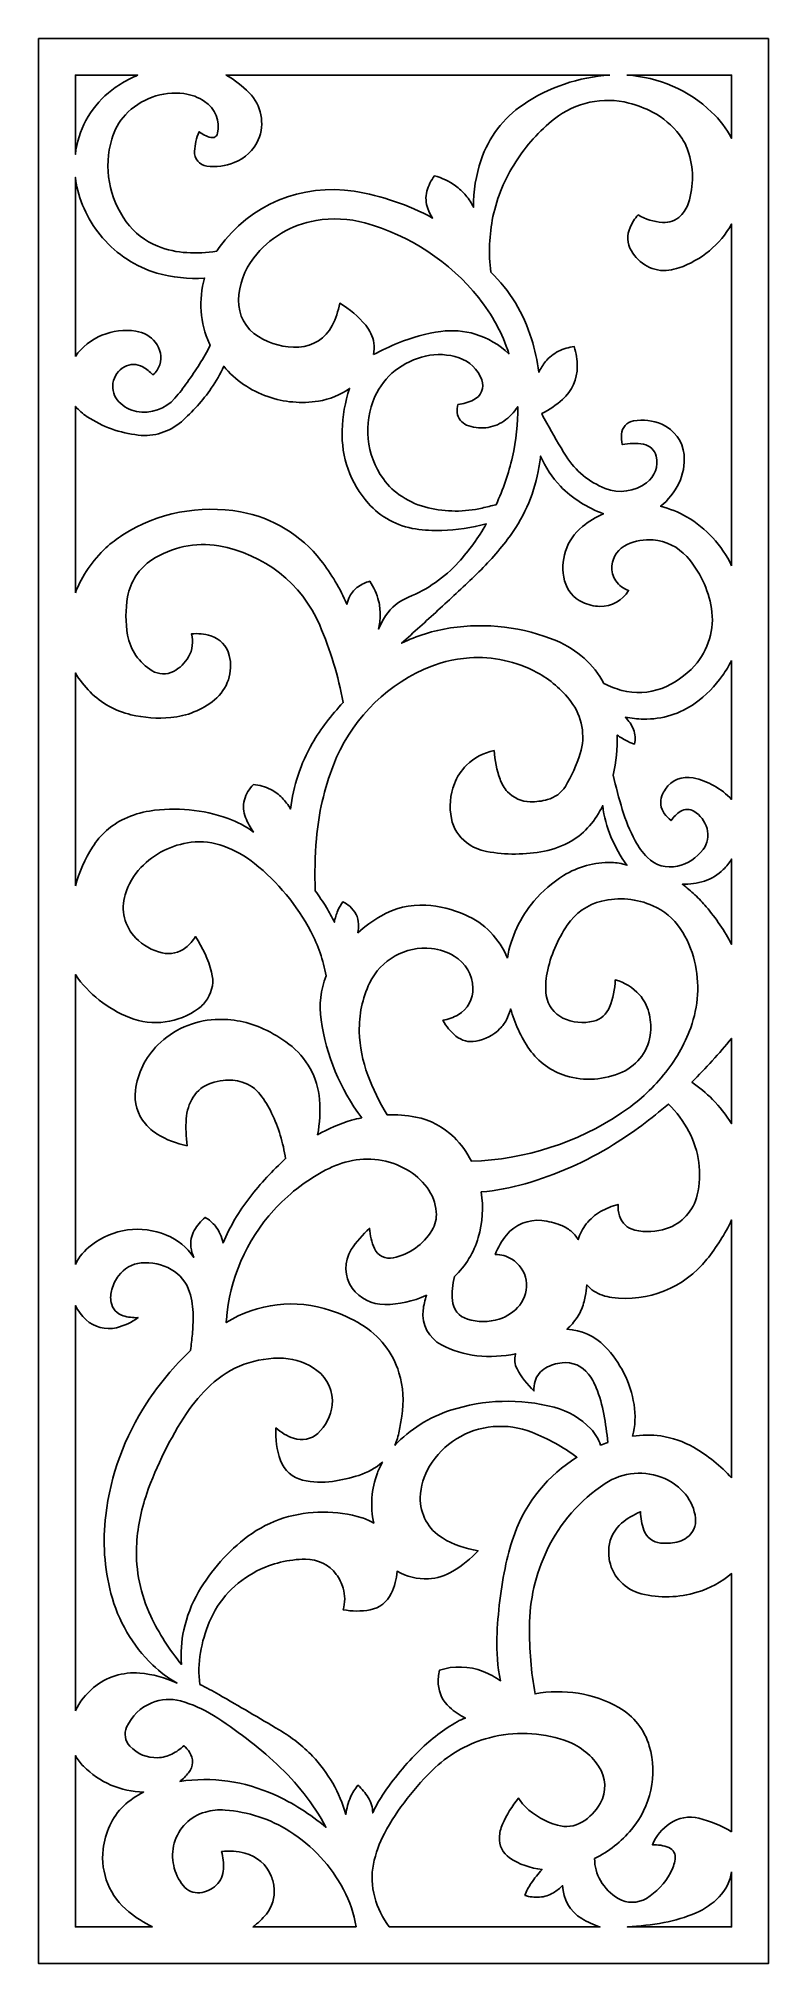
# Model space of a CAD drawing. Header units: centimetres. Extents: x -1.61 to 1.61, y -4.26 to 4.26.
import ezdxf

# ---------------------------------------------------------------- set-up
doc = ezdxf.new("R2010")
doc.units = ezdxf.units.CM
doc.header["$MEASUREMENT"] = 0
doc.layers.add('Layer 1', color=7, linetype='Continuous')

msp = doc.modelspace()

# ---------------------------------------------------------------- linework, layer by layer
at = {"layer": 'Layer 1', "color": 177}
for points, knots in [([(-1.61474, 4.26053), (-1.61474, 4.26053), (1.61474, 4.26053), (1.61474, 4.26053), (1.61474, 4.26053), (1.61474, 4.26053), (1.61474, -4.26054), (1.61474, -4.26054), (1.61474, -4.26054), (1.61474, -4.26054), (-1.61474, -4.26054), (-1.61474, -4.26054), (-1.61474, -4.26054), (-1.61474, -4.26054), (-1.61474, 4.26053), (-1.61474, 4.26053), (-1.61474, 4.26053), (-1.61474, 4.26053), (-1.61474, 4.26053), (-1.61474, 4.26053)], [0, 0, 0, 0, 0.1666667, 0.1666667, 0.1666667, 0.1666667, 0.3333333, 0.3333333, 0.3333333, 0.3333333, 0.5, 0.5, 0.5, 0.5, 0.6666667, 0.6666667, 0.6666667, 0.6666667, 1, 1, 1, 1]), ([(-1.45183, 3.74778), (-1.45183, 3.74778), (-1.45183, 4.09843), (-1.45183, 4.09843), (-1.45183, 4.09843), (-1.45183, 4.09843), (-1.17625, 4.09843), (-1.17625, 4.09843), (-1.17625, 4.09843), (-1.19943, 4.08821), (-1.22198, 4.07663), (-1.24378, 4.06375), (-1.24378, 4.06375), (-1.26559, 4.05086), (-1.28629, 4.03622), (-1.30569, 4.01998), (-1.30569, 4.01998), (-1.38727, 3.9507), (-1.43946, 3.85353), (-1.45183, 3.74776), (-1.45183, 3.74776), (-1.45183, 3.74776), (-1.45183, 3.74778), (-1.45183, 3.74778)], [0, 0, 0, 0, 0.1428571, 0.1428571, 0.1428571, 0.1428571, 0.2857143, 0.2857143, 0.2857143, 0.2857143, 0.4285714, 0.4285714, 0.4285714, 0.4285714, 0.5714286, 0.5714286, 0.5714286, 0.5714286, 0.7142857, 0.7142857, 0.7142857, 0.7142857, 1, 1, 1, 1]), ([(0.91248, 4.09843), (0.77509, 4.09014), (0.64263, 4.04495), (0.52923, 3.96764), (0.52923, 3.96764), (0.44208, 3.90823), (0.37678, 3.82244), (0.34311, 3.72307), (0.34311, 3.72307), (0.32022, 3.6555), (0.30912, 3.58459), (0.31028, 3.51333), (0.31028, 3.51333), (0.30068, 3.53192), (0.28911, 3.54944), (0.27577, 3.5656), (0.27577, 3.5656), (0.26241, 3.58178), (0.24707, 3.59625), (0.23012, 3.60868), (0.23012, 3.60868), (0.20196, 3.62863), (0.17053, 3.64358), (0.13721, 3.65288), (0.13721, 3.65288), (0.12175, 3.63224), (0.1104, 3.60887), (0.10377, 3.58401), (0.10377, 3.58401), (0.09706, 3.55881), (0.09824, 3.53219), (0.10716, 3.50767), (0.10716, 3.50767), (0.11257, 3.49282), (0.11983, 3.47871), (0.12877, 3.46566), (0.12877, 3.46566), (0.02091, 3.52465), (-0.09639, 3.56471), (-0.21804, 3.58407), (-0.21804, 3.58407), (-0.44864, 3.62072), (-0.68004, 3.52455), (-0.81504, 3.33569), (-0.81504, 3.33569), (-0.81896, 3.33001), (-0.82277, 3.32426), (-0.82647, 3.31844), (-0.82647, 3.31844), (-0.87016, 3.31244), (-0.91432, 3.31052), (-0.95837, 3.31269), (-0.95837, 3.31269), (-1.00263, 3.31488), (-1.04621, 3.32439), (-1.0873, 3.34083), (-1.0873, 3.34083), (-1.14302, 3.36309), (-1.19124, 3.40057), (-1.22636, 3.44888), (-1.22636, 3.44888), (-1.30328, 3.55467), (-1.32706, 3.68967), (-1.29095, 3.81506), (-1.29095, 3.81506), (-1.27944, 3.855), (-1.25872, 3.89175), (-1.23044, 3.9224), (-1.23044, 3.9224), (-1.16472, 3.99365), (-1.06801, 4.02871), (-0.9714, 4.01639), (-0.9714, 4.01639), (-0.93868, 4.01221), (-0.90739, 4.00049), (-0.88005, 3.98218), (-0.88005, 3.98218), (-0.83361, 3.9511), (-0.81089, 3.89509), (-0.82261, 3.84078), (-0.82261, 3.84078), (-0.82401, 3.83426), (-0.82806, 3.82861), (-0.83379, 3.82514), (-0.83379, 3.82514), (-0.83953, 3.82167), (-0.84649, 3.82069), (-0.85297, 3.82244), (-0.85297, 3.82244), (-0.87163, 3.82745), (-0.88914, 3.83595), (-0.90458, 3.84748), (-0.90458, 3.84748), (-0.91591, 3.8201), (-0.92271, 3.79109), (-0.9247, 3.76156), (-0.9247, 3.76156), (-0.9269, 3.72879), (-0.9031, 3.69998), (-0.87024, 3.69572), (-0.87024, 3.69572), (-0.82905, 3.69036), (-0.78718, 3.69561), (-0.74863, 3.71097), (-0.74863, 3.71097), (-0.70134, 3.72978), (-0.66328, 3.76602), (-0.64244, 3.81212), (-0.64244, 3.81212), (-0.61228, 3.88318), (-0.62805, 3.96517), (-0.68255, 4.02018), (-0.68255, 4.02018), (-0.71285, 4.05079), (-0.74725, 4.07712), (-0.7848, 4.09843), (-0.7848, 4.09843), (-0.7848, 4.09843), (0.91248, 4.09843), (0.91248, 4.09843)], [0, 0, 0, 0, 0.0322581, 0.0322581, 0.0322581, 0.0322581, 0.0645161, 0.0645161, 0.0645161, 0.0645161, 0.0967742, 0.0967742, 0.0967742, 0.0967742, 0.1290323, 0.1290323, 0.1290323, 0.1290323, 0.1612903, 0.1612903, 0.1612903, 0.1612903, 0.1935484, 0.1935484, 0.1935484, 0.1935484, 0.2258065, 0.2258065, 0.2258065, 0.2258065, 0.2580645, 0.2580645, 0.2580645, 0.2580645, 0.2903226, 0.2903226, 0.2903226, 0.2903226, 0.3225806, 0.3225806, 0.3225806, 0.3225806, 0.3548387, 0.3548387, 0.3548387, 0.3548387, 0.3870968, 0.3870968, 0.3870968, 0.3870968, 0.4193548, 0.4193548, 0.4193548, 0.4193548, 0.4516129, 0.4516129, 0.4516129, 0.4516129, 0.483871, 0.483871, 0.483871, 0.483871, 0.516129, 0.516129, 0.516129, 0.516129, 0.5483871, 0.5483871, 0.5483871, 0.5483871, 0.5806452, 0.5806452, 0.5806452, 0.5806452, 0.6129032, 0.6129032, 0.6129032, 0.6129032, 0.6451613, 0.6451613, 0.6451613, 0.6451613, 0.6774194, 0.6774194, 0.6774194, 0.6774194, 0.7096774, 0.7096774, 0.7096774, 0.7096774, 0.7419355, 0.7419355, 0.7419355, 0.7419355, 0.7741935, 0.7741935, 0.7741935, 0.7741935, 0.8064516, 0.8064516, 0.8064516, 0.8064516, 0.8387097, 0.8387097, 0.8387097, 0.8387097, 0.8709677, 0.8709677, 0.8709677, 0.8709677, 0.9032258, 0.9032258, 0.9032258, 0.9032258, 0.9354839, 0.9354839, 0.9354839, 0.9354839, 1, 1, 1, 1]), ([(0.98803, 4.09843), (0.98803, 4.09843), (1.45182, 4.09843), (1.45182, 4.09843), (1.45182, 4.09843), (1.45182, 4.09843), (1.45182, 3.81898), (1.45182, 3.81898), (1.45182, 3.81898), (1.42861, 3.8621), (1.39868, 3.90131), (1.36311, 3.93516), (1.36311, 3.93516), (1.26148, 4.03186), (1.12865, 4.08971), (0.98804, 4.09843), (0.98804, 4.09843), (0.98804, 4.09843), (0.98803, 4.09843), (0.98803, 4.09843)], [0, 0, 0, 0, 0.1666667, 0.1666667, 0.1666667, 0.1666667, 0.3333333, 0.3333333, 0.3333333, 0.3333333, 0.5, 0.5, 0.5, 0.5, 0.6666667, 0.6666667, 0.6666667, 0.6666667, 1, 1, 1, 1]), ([(1.45176, 1.92686), (1.40889, 2.01738), (1.33946, 2.09291), (1.25248, 2.14359), (1.25248, 2.14359), (1.21633, 2.16417), (1.1775, 2.1797), (1.13707, 2.18974), (1.13707, 2.18974), (1.17118, 2.21734), (1.19881, 2.25196), (1.21807, 2.29121), (1.21807, 2.29121), (1.23747, 2.33074), (1.24549, 2.37478), (1.24125, 2.41854), (1.24125, 2.41854), (1.2355, 2.47779), (1.19787, 2.52927), (1.14283, 2.5531), (1.14283, 2.5531), (1.10352, 2.57014), (1.06003, 2.57528), (1.01778, 2.56787), (1.01778, 2.56787), (0.98842, 2.56271), (0.96636, 2.53848), (0.96424, 2.509), (0.96424, 2.509), (0.96314, 2.49367), (0.96438, 2.47826), (0.96792, 2.46329), (0.96792, 2.46329), (0.99901, 2.46927), (1.03096, 2.46956), (1.06216, 2.46415), (1.06216, 2.46415), (1.08971, 2.45939), (1.11175, 2.43876), (1.11816, 2.41178), (1.11816, 2.41178), (1.12868, 2.36757), (1.11189, 2.32132), (1.07539, 2.29382), (1.07539, 2.29382), (1.02292, 2.25431), (0.95334, 2.24492), (0.89209, 2.26904), (0.89209, 2.26904), (0.82074, 2.29714), (0.76031, 2.34717), (0.71968, 2.41173), (0.71968, 2.41173), (0.68948, 2.45972), (0.66072, 2.50859), (0.63346, 2.55827), (0.63346, 2.55827), (0.62592, 2.572), (0.61877, 2.58592), (0.61201, 2.60004), (0.61201, 2.60004), (0.64525, 2.61712), (0.67614, 2.63836), (0.70391, 2.66326), (0.70391, 2.66326), (0.74521, 2.70031), (0.76885, 2.75284), (0.76901, 2.80805), (0.76901, 2.80805), (0.7691, 2.83807), (0.76453, 2.8679), (0.75546, 2.89653), (0.75546, 2.89653), (0.73101, 2.89376), (0.70723, 2.88678), (0.6852, 2.8759), (0.6852, 2.8759), (0.66307, 2.86497), (0.64363, 2.84938), (0.62824, 2.83021), (0.62824, 2.83021), (0.61667, 2.8158), (0.60687, 2.80009), (0.59904, 2.7834), (0.59904, 2.7834), (0.59183, 2.83348), (0.58085, 2.88296), (0.56618, 2.93142), (0.56618, 2.93142), (0.5323, 3.04333), (0.47029, 3.14483), (0.3859, 3.22643), (0.3859, 3.22643), (0.37631, 3.30834), (0.37965, 3.39125), (0.3958, 3.47214), (0.3958, 3.47214), (0.41414, 3.5583), (0.44827, 3.64042), (0.49646, 3.7144), (0.49646, 3.7144), (0.54246, 3.78683), (0.60042, 3.85112), (0.66789, 3.90455), (0.66789, 3.90455), (0.76045, 3.97788), (0.88249, 4.00387), (0.9973, 3.97478), (0.9973, 3.97478), (1.03351, 3.96561), (1.0685, 3.95223), (1.10154, 3.93493), (1.10154, 3.93493), (1.14858, 3.91033), (1.18957, 3.87573), (1.22157, 3.83363), (1.22157, 3.83363), (1.23735, 3.81287), (1.24972, 3.78977), (1.25824, 3.76519), (1.25824, 3.76519), (1.28431, 3.68995), (1.28506, 3.60832), (1.26041, 3.53261), (1.26041, 3.53261), (1.25346, 3.5113), (1.24154, 3.49189), (1.22562, 3.47599), (1.22562, 3.47599), (1.20475, 3.45514), (1.17576, 3.44428), (1.14619, 3.4462), (1.14619, 3.4462), (1.1078, 3.44869), (1.07055, 3.46021), (1.03754, 3.47979), (1.03754, 3.47979), (1.02324, 3.46309), (1.01147, 3.44442), (1.00261, 3.42435), (1.00261, 3.42435), (0.98777, 3.39075), (0.98978, 3.35221), (1.00807, 3.32033), (1.00807, 3.32033), (1.02448, 3.2917), (1.04862, 3.26821), (1.07779, 3.25247), (1.07779, 3.25247), (1.10712, 3.23664), (1.14073, 3.23042), (1.17385, 3.23469), (1.17385, 3.23469), (1.18909, 3.23666), (1.20409, 3.24017), (1.21861, 3.24518), (1.21861, 3.24518), (1.31768, 3.27934), (1.40062, 3.34828), (1.45176, 3.43904), (1.45176, 3.43904), (1.45176, 3.43904), (1.45176, 1.92686), (1.45176, 1.92686)], [0, 0, 0, 0, 0.0238095, 0.0238095, 0.0238095, 0.0238095, 0.047619, 0.047619, 0.047619, 0.047619, 0.0714286, 0.0714286, 0.0714286, 0.0714286, 0.0952381, 0.0952381, 0.0952381, 0.0952381, 0.1190476, 0.1190476, 0.1190476, 0.1190476, 0.1428571, 0.1428571, 0.1428571, 0.1428571, 0.1666667, 0.1666667, 0.1666667, 0.1666667, 0.1904762, 0.1904762, 0.1904762, 0.1904762, 0.2142857, 0.2142857, 0.2142857, 0.2142857, 0.2380952, 0.2380952, 0.2380952, 0.2380952, 0.2619048, 0.2619048, 0.2619048, 0.2619048, 0.2857143, 0.2857143, 0.2857143, 0.2857143, 0.3095238, 0.3095238, 0.3095238, 0.3095238, 0.3333333, 0.3333333, 0.3333333, 0.3333333, 0.3571429, 0.3571429, 0.3571429, 0.3571429, 0.3809524, 0.3809524, 0.3809524, 0.3809524, 0.4047619, 0.4047619, 0.4047619, 0.4047619, 0.4285714, 0.4285714, 0.4285714, 0.4285714, 0.452381, 0.452381, 0.452381, 0.452381, 0.4761905, 0.4761905, 0.4761905, 0.4761905, 0.5, 0.5, 0.5, 0.5, 0.5238095, 0.5238095, 0.5238095, 0.5238095, 0.547619, 0.547619, 0.547619, 0.547619, 0.5714286, 0.5714286, 0.5714286, 0.5714286, 0.5952381, 0.5952381, 0.5952381, 0.5952381, 0.6190476, 0.6190476, 0.6190476, 0.6190476, 0.6428571, 0.6428571, 0.6428571, 0.6428571, 0.6666667, 0.6666667, 0.6666667, 0.6666667, 0.6904762, 0.6904762, 0.6904762, 0.6904762, 0.7142857, 0.7142857, 0.7142857, 0.7142857, 0.7380952, 0.7380952, 0.7380952, 0.7380952, 0.7619048, 0.7619048, 0.7619048, 0.7619048, 0.7857143, 0.7857143, 0.7857143, 0.7857143, 0.8095238, 0.8095238, 0.8095238, 0.8095238, 0.8333333, 0.8333333, 0.8333333, 0.8333333, 0.8571429, 0.8571429, 0.8571429, 0.8571429, 0.8809524, 0.8809524, 0.8809524, 0.8809524, 0.9047619, 0.9047619, 0.9047619, 0.9047619, 0.9285714, 0.9285714, 0.9285714, 0.9285714, 0.952381, 0.952381, 0.952381, 0.952381, 1, 1, 1, 1]), ([(-1.45183, 2.85312), (-1.45183, 2.85312), (-1.45183, 3.64583), (-1.45183, 3.64583), (-1.45183, 3.64583), (-1.45084, 3.63756), (-1.44965, 3.62931), (-1.44825, 3.6211), (-1.44825, 3.6211), (-1.43149, 3.53126), (-1.39104, 3.44747), (-1.33096, 3.37818), (-1.33096, 3.37818), (-1.26799, 3.30448), (-1.18498, 3.25034), (-1.09175, 3.22221), (-1.09175, 3.22221), (-1.02299, 3.20246), (-0.95126, 3.19502), (-0.87987, 3.20025), (-0.87987, 3.20025), (-0.90764, 3.1038), (-0.90019, 3.0008), (-0.85878, 2.90929), (-0.85878, 2.90929), (-0.85768, 2.90692), (-0.85656, 2.90456), (-0.85543, 2.90221), (-0.85543, 2.90221), (-0.86938, 2.87351), (-0.88508, 2.84567), (-0.90242, 2.81884), (-0.90242, 2.81884), (-0.91974, 2.79203), (-0.93757, 2.76555), (-0.9559, 2.73941), (-0.9559, 2.73941), (-0.97323, 2.71473), (-0.99184, 2.69096), (-1.01165, 2.6682), (-1.01165, 2.6682), (-1.05337, 2.62024), (-1.11776, 2.59792), (-1.18056, 2.60959), (-1.18056, 2.60959), (-1.21064, 2.61518), (-1.23815, 2.63012), (-1.2591, 2.65223), (-1.2591, 2.65223), (-1.28027, 2.67451), (-1.28991, 2.70522), (-1.28525, 2.73547), (-1.28525, 2.73547), (-1.28059, 2.76573), (-1.26196, 2.79228), (-1.23504, 2.80729), (-1.23504, 2.80729), (-1.2097, 2.8214), (-1.17867, 2.82113), (-1.15357, 2.8066), (-1.15357, 2.8066), (-1.13718, 2.79711), (-1.12217, 2.78543), (-1.10897, 2.7719), (-1.10897, 2.7719), (-1.09441, 2.7833), (-1.08376, 2.79886), (-1.07848, 2.81649), (-1.07848, 2.81649), (-1.06819, 2.8504), (-1.07523, 2.88712), (-1.09736, 2.91492), (-1.09736, 2.91492), (-1.119, 2.94209), (-1.15024, 2.96008), (-1.18478, 2.96525), (-1.18478, 2.96525), (-1.23527, 2.9728), (-1.28686, 2.96655), (-1.33403, 2.94717), (-1.33403, 2.94717), (-1.38159, 2.92765), (-1.42247, 2.89502), (-1.45183, 2.85312), (-1.45183, 2.85312), (-1.45183, 2.85312), (-1.45183, 2.85312), (-1.45183, 2.85312)], [0, 0, 0, 0, 0.0434783, 0.0434783, 0.0434783, 0.0434783, 0.0869565, 0.0869565, 0.0869565, 0.0869565, 0.1304348, 0.1304348, 0.1304348, 0.1304348, 0.173913, 0.173913, 0.173913, 0.173913, 0.2173913, 0.2173913, 0.2173913, 0.2173913, 0.2608696, 0.2608696, 0.2608696, 0.2608696, 0.3043478, 0.3043478, 0.3043478, 0.3043478, 0.3478261, 0.3478261, 0.3478261, 0.3478261, 0.3913043, 0.3913043, 0.3913043, 0.3913043, 0.4347826, 0.4347826, 0.4347826, 0.4347826, 0.4782609, 0.4782609, 0.4782609, 0.4782609, 0.5217391, 0.5217391, 0.5217391, 0.5217391, 0.5652174, 0.5652174, 0.5652174, 0.5652174, 0.6086957, 0.6086957, 0.6086957, 0.6086957, 0.6521739, 0.6521739, 0.6521739, 0.6521739, 0.6956522, 0.6956522, 0.6956522, 0.6956522, 0.7391304, 0.7391304, 0.7391304, 0.7391304, 0.7826087, 0.7826087, 0.7826087, 0.7826087, 0.826087, 0.826087, 0.826087, 0.826087, 0.8695652, 0.8695652, 0.8695652, 0.8695652, 0.9130435, 0.9130435, 0.9130435, 0.9130435, 1, 1, 1, 1]), ([(-0.1326, 2.86112), (-0.12926, 2.87805), (-0.12881, 2.8954), (-0.13127, 2.91248), (-0.13127, 2.91248), (-0.13583, 2.94143), (-0.14817, 2.96862), (-0.16703, 2.99119), (-0.16703, 2.99119), (-0.19949, 3.03007), (-0.23847, 3.06309), (-0.28229, 3.08881), (-0.28229, 3.08881), (-0.28836, 3.05429), (-0.29959, 3.02085), (-0.31559, 2.9896), (-0.31559, 2.9896), (-0.344, 2.93408), (-0.40028, 2.89786), (-0.46301, 2.89464), (-0.46301, 2.89464), (-0.5261, 2.89141), (-0.58869, 2.90753), (-0.64222, 2.94077), (-0.64222, 2.94077), (-0.69818, 2.97551), (-0.73146, 3.03704), (-0.72974, 3.10246), (-0.72974, 3.10246), (-0.72794, 3.17049), (-0.70442, 3.23625), (-0.66261, 3.29024), (-0.66261, 3.29024), (-0.59495, 3.37762), (-0.49643, 3.43651), (-0.38689, 3.45513), (-0.38689, 3.45513), (-0.31482, 3.46737), (-0.24089, 3.46358), (-0.17048, 3.44405), (-0.17048, 3.44405), (0.02851, 3.38886), (0.20486, 3.27258), (0.33315, 3.11205), (0.33315, 3.11205), (0.39218, 3.03819), (0.43736, 2.9544), (0.46654, 2.86473), (0.46654, 2.86473), (0.42436, 2.90493), (0.37333, 2.93483), (0.31745, 2.95207), (0.31745, 2.95207), (0.26819, 2.96661), (0.21639, 2.97058), (0.16546, 2.96371), (0.16546, 2.96371), (0.10079, 2.95499), (0.03756, 2.93795), (-0.02266, 2.91301), (-0.02266, 2.91301), (-0.06014, 2.89749), (-0.09682, 2.88018), (-0.13259, 2.86112), (-0.13259, 2.86112), (-0.13259, 2.86112), (-0.1326, 2.86112), (-0.1326, 2.86112)], [0, 0, 0, 0, 0.0555556, 0.0555556, 0.0555556, 0.0555556, 0.1111111, 0.1111111, 0.1111111, 0.1111111, 0.1666667, 0.1666667, 0.1666667, 0.1666667, 0.2222222, 0.2222222, 0.2222222, 0.2222222, 0.2777778, 0.2777778, 0.2777778, 0.2777778, 0.3333333, 0.3333333, 0.3333333, 0.3333333, 0.3888889, 0.3888889, 0.3888889, 0.3888889, 0.4444444, 0.4444444, 0.4444444, 0.4444444, 0.5, 0.5, 0.5, 0.5, 0.5555556, 0.5555556, 0.5555556, 0.5555556, 0.6111111, 0.6111111, 0.6111111, 0.6111111, 0.6666667, 0.6666667, 0.6666667, 0.6666667, 0.7222222, 0.7222222, 0.7222222, 0.7222222, 0.7777778, 0.7777778, 0.7777778, 0.7777778, 0.8333333, 0.8333333, 0.8333333, 0.8333333, 0.8888889, 0.8888889, 0.8888889, 0.8888889, 1, 1, 1, 1]), ([(0.40945, 2.19684), (0.38916, 2.19179), (0.36882, 2.1869), (0.34844, 2.1822), (0.34844, 2.1822), (0.26984, 2.16406), (0.18802, 2.16437), (0.10957, 2.18308), (0.10957, 2.18308), (0.06832, 2.19291), (0.02905, 2.20963), (-0.00655, 2.23251), (-0.00655, 2.23251), (-0.03883, 2.25323), (-0.06687, 2.27985), (-0.08915, 2.31092), (-0.08915, 2.31092), (-0.16554, 2.4174), (-0.17964, 2.556), (-0.12638, 2.67551), (-0.12638, 2.67551), (-0.10635, 2.72043), (-0.07559, 2.75988), (-0.03678, 2.79042), (-0.03678, 2.79042), (0.00254, 2.82139), (0.04834, 2.8433), (0.09726, 2.85456), (0.09726, 2.85456), (0.14654, 2.8659), (0.19806, 2.86326), (0.24591, 2.84697), (0.24591, 2.84697), (0.29238, 2.83115), (0.32917, 2.79533), (0.346, 2.74958), (0.346, 2.74958), (0.35866, 2.7152), (0.34309, 2.67686), (0.30997, 2.66069), (0.30997, 2.66069), (0.28812, 2.65003), (0.26465, 2.643), (0.24051, 2.63988), (0.24051, 2.63988), (0.23777, 2.62826), (0.23692, 2.61628), (0.23799, 2.60439), (0.23799, 2.60439), (0.24019, 2.57986), (0.25615, 2.55867), (0.27927, 2.54963), (0.27927, 2.54963), (0.30607, 2.53914), (0.33497, 2.53507), (0.36365, 2.53775), (0.36365, 2.53775), (0.39242, 2.54045), (0.41997, 2.55045), (0.44368, 2.56682), (0.44368, 2.56682), (0.45597, 2.57532), (0.46733, 2.58508), (0.47757, 2.59593), (0.47757, 2.59593), (0.4878, 2.60677), (0.49709, 2.61844), (0.50536, 2.63082), (0.50536, 2.63082), (0.5068, 2.55605), (0.49896, 2.48137), (0.48202, 2.40849), (0.48202, 2.40849), (0.4651, 2.3357), (0.44078, 2.26478), (0.40945, 2.19684)], [0, 0, 0, 0, 0.05, 0.05, 0.05, 0.05, 0.1, 0.1, 0.1, 0.1, 0.15, 0.15, 0.15, 0.15, 0.2, 0.2, 0.2, 0.2, 0.25, 0.25, 0.25, 0.25, 0.3, 0.3, 0.3, 0.3, 0.35, 0.35, 0.35, 0.35, 0.4, 0.4, 0.4, 0.4, 0.45, 0.45, 0.45, 0.45, 0.5, 0.5, 0.5, 0.5, 0.55, 0.55, 0.55, 0.55, 0.6, 0.6, 0.6, 0.6, 0.65, 0.65, 0.65, 0.65, 0.7, 0.7, 0.7, 0.7, 0.75, 0.75, 0.75, 0.75, 0.8, 0.8, 0.8, 0.8, 0.85, 0.85, 0.85, 0.85, 0.9, 0.9, 0.9, 0.9, 1, 1, 1, 1]), ([(-1.45183, 1.80742), (-1.45183, 1.80742), (-1.45183, 2.63203), (-1.45183, 2.63203), (-1.45183, 2.63203), (-1.43651, 2.61445), (-1.41883, 2.59905), (-1.39927, 2.58626), (-1.39927, 2.58626), (-1.33144, 2.54192), (-1.25406, 2.51407), (-1.17333, 2.50496), (-1.17333, 2.50496), (-1.10419, 2.49717), (-1.03501, 2.51875), (-0.98287, 2.56441), (-0.98287, 2.56441), (-0.9328, 2.60824), (-0.88826, 2.65789), (-0.85019, 2.71229), (-0.85019, 2.71229), (-0.82877, 2.74291), (-0.81048, 2.77556), (-0.79559, 2.80977), (-0.79559, 2.80977), (-0.7439, 2.74832), (-0.67648, 2.70185), (-0.60035, 2.67523), (-0.60035, 2.67523), (-0.52847, 2.65031), (-0.4515, 2.64347), (-0.3763, 2.65533), (-0.3763, 2.65533), (-0.32662, 2.66316), (-0.2795, 2.68241), (-0.2387, 2.71156), (-0.2387, 2.71156), (-0.25844, 2.65147), (-0.26952, 2.58893), (-0.27162, 2.52577), (-0.27162, 2.52577), (-0.27554, 2.40754), (-0.23417, 2.29231), (-0.15574, 2.20314), (-0.15574, 2.20314), (-0.10181, 2.14183), (-0.02767, 2.10155), (0.0535, 2.08951), (0.0535, 2.08951), (0.09175, 2.08382), (0.13042, 2.08146), (0.16907, 2.08243), (0.16907, 2.08243), (0.23564, 2.08442), (0.3017, 2.0943), (0.36589, 2.11185), (0.36589, 2.11185), (0.3315, 2.05095), (0.29036, 1.99402), (0.24325, 1.94214), (0.24325, 1.94214), (0.18213, 1.87484), (0.10647, 1.82202), (0.02195, 1.78765), (0.02195, 1.78765), (-0.01956, 1.77077), (-0.05491, 1.74185), (-0.0795, 1.70467), (-0.0795, 1.70467), (-0.09169, 1.68623), (-0.10194, 1.6666), (-0.11008, 1.64609), (-0.11008, 1.64609), (-0.10584, 1.66661), (-0.10355, 1.68747), (-0.10323, 1.70841), (-0.10323, 1.70841), (-0.10292, 1.72939), (-0.10522, 1.75032), (-0.11008, 1.77074), (-0.11008, 1.77074), (-0.11768, 1.80192), (-0.13109, 1.83141), (-0.14963, 1.8577), (-0.14963, 1.8577), (-0.1677, 1.8525), (-0.18482, 1.8445), (-0.20037, 1.83399), (-0.20037, 1.83399), (-0.21605, 1.82338), (-0.22881, 1.80906), (-0.23749, 1.79232), (-0.23749, 1.79232), (-0.2434, 1.78092), (-0.2477, 1.76878), (-0.25029, 1.75622), (-0.25029, 1.75622), (-0.28021, 1.82552), (-0.31888, 1.89075), (-0.36541, 1.95038), (-0.36541, 1.95038), (-0.4533, 2.06303), (-0.57999, 2.1395), (-0.72133, 2.16515), (-0.72133, 2.16515), (-0.90174, 2.19789), (-1.08784, 2.16141), (-1.24204, 2.06299), (-1.24204, 2.06299), (-1.26836, 2.04619), (-1.29318, 2.02719), (-1.31623, 2.00619), (-1.31623, 2.00619), (-1.37555, 1.95054), (-1.42183, 1.88272), (-1.45183, 1.80743), (-1.45183, 1.80743), (-1.45183, 1.80743), (-1.45183, 1.80742), (-1.45183, 1.80742)], [0, 0, 0, 0, 0.0322581, 0.0322581, 0.0322581, 0.0322581, 0.0645161, 0.0645161, 0.0645161, 0.0645161, 0.0967742, 0.0967742, 0.0967742, 0.0967742, 0.1290323, 0.1290323, 0.1290323, 0.1290323, 0.1612903, 0.1612903, 0.1612903, 0.1612903, 0.1935484, 0.1935484, 0.1935484, 0.1935484, 0.2258065, 0.2258065, 0.2258065, 0.2258065, 0.2580645, 0.2580645, 0.2580645, 0.2580645, 0.2903226, 0.2903226, 0.2903226, 0.2903226, 0.3225806, 0.3225806, 0.3225806, 0.3225806, 0.3548387, 0.3548387, 0.3548387, 0.3548387, 0.3870968, 0.3870968, 0.3870968, 0.3870968, 0.4193548, 0.4193548, 0.4193548, 0.4193548, 0.4516129, 0.4516129, 0.4516129, 0.4516129, 0.483871, 0.483871, 0.483871, 0.483871, 0.516129, 0.516129, 0.516129, 0.516129, 0.5483871, 0.5483871, 0.5483871, 0.5483871, 0.5806452, 0.5806452, 0.5806452, 0.5806452, 0.6129032, 0.6129032, 0.6129032, 0.6129032, 0.6451613, 0.6451613, 0.6451613, 0.6451613, 0.6774194, 0.6774194, 0.6774194, 0.6774194, 0.7096774, 0.7096774, 0.7096774, 0.7096774, 0.7419355, 0.7419355, 0.7419355, 0.7419355, 0.7741935, 0.7741935, 0.7741935, 0.7741935, 0.8064516, 0.8064516, 0.8064516, 0.8064516, 0.8387097, 0.8387097, 0.8387097, 0.8387097, 0.8709677, 0.8709677, 0.8709677, 0.8709677, 0.9032258, 0.9032258, 0.9032258, 0.9032258, 0.9354839, 0.9354839, 0.9354839, 0.9354839, 1, 1, 1, 1]), ([(0.88695, 1.40535), (0.84098, 1.48996), (0.76725, 1.55644), (0.67791, 1.59378), (0.67791, 1.59378), (0.52941, 1.65586), (0.36651, 1.67579), (0.20725, 1.65132), (0.20725, 1.65132), (0.13222, 1.63984), (0.05942, 1.61708), (-0.00867, 1.58381), (-0.00867, 1.58381), (0.04541, 1.63198), (0.09914, 1.68052), (0.15254, 1.72944), (0.15254, 1.72944), (0.20676, 1.77907), (0.26044, 1.82928), (0.31356, 1.88008), (0.31356, 1.88008), (0.36676, 1.93095), (0.41595, 1.98576), (0.46071, 2.04407), (0.46071, 2.04407), (0.52856, 2.13246), (0.57483, 2.23518), (0.59589, 2.34427), (0.59589, 2.34427), (0.60023, 2.3667), (0.60377, 2.38927), (0.60653, 2.41195), (0.60653, 2.41195), (0.62751, 2.36265), (0.65715, 2.31746), (0.6941, 2.27846), (0.6941, 2.27846), (0.72051, 2.25115), (0.75024, 2.22721), (0.78261, 2.20718), (0.78261, 2.20718), (0.81494, 2.18718), (0.8491, 2.17027), (0.88464, 2.15667), (0.88464, 2.15667), (0.85107, 2.14203), (0.81969, 2.12289), (0.79137, 2.09979), (0.79137, 2.09979), (0.72026, 2.04174), (0.68956, 1.94822), (0.7127, 1.85986), (0.7127, 1.85986), (0.72355, 1.8184), (0.75225, 1.78381), (0.79121, 1.76528), (0.79121, 1.76528), (0.81552, 1.7537), (0.84204, 1.74741), (0.869, 1.74686), (0.869, 1.74686), (0.92118, 1.7458), (0.9698, 1.77279), (0.9961, 1.81745), (0.9961, 1.81745), (0.9733, 1.82509), (0.95353, 1.83974), (0.9397, 1.85926), (0.9397, 1.85926), (0.92578, 1.87889), (0.91937, 1.90281), (0.9216, 1.92671), (0.9216, 1.92671), (0.92542, 1.9678), (0.95127, 2.00372), (0.98922, 2.02073), (0.98922, 2.02073), (1.02516, 2.03683), (1.06463, 2.04371), (1.10396, 2.04073), (1.10396, 2.04073), (1.1613, 2.03637), (1.21473, 2.01007), (1.25292, 1.96744), (1.25292, 1.96744), (1.3108, 1.90282), (1.34883, 1.82309), (1.36251, 1.73775), (1.36251, 1.73775), (1.37718, 1.64631), (1.34953, 1.55312), (1.28731, 1.48404), (1.28731, 1.48404), (1.24759, 1.43989), (1.19792, 1.40562), (1.14236, 1.38399), (1.14236, 1.38399), (1.08611, 1.36209), (1.02416, 1.35898), (0.96595, 1.3751), (0.96595, 1.3751), (0.9387, 1.38265), (0.91224, 1.39278), (0.88695, 1.40535)], [0, 0, 0, 0, 0.037037, 0.037037, 0.037037, 0.037037, 0.0740741, 0.0740741, 0.0740741, 0.0740741, 0.1111111, 0.1111111, 0.1111111, 0.1111111, 0.1481481, 0.1481481, 0.1481481, 0.1481481, 0.1851852, 0.1851852, 0.1851852, 0.1851852, 0.2222222, 0.2222222, 0.2222222, 0.2222222, 0.2592593, 0.2592593, 0.2592593, 0.2592593, 0.2962963, 0.2962963, 0.2962963, 0.2962963, 0.3333333, 0.3333333, 0.3333333, 0.3333333, 0.3703704, 0.3703704, 0.3703704, 0.3703704, 0.4074074, 0.4074074, 0.4074074, 0.4074074, 0.4444444, 0.4444444, 0.4444444, 0.4444444, 0.4814815, 0.4814815, 0.4814815, 0.4814815, 0.5185185, 0.5185185, 0.5185185, 0.5185185, 0.5555556, 0.5555556, 0.5555556, 0.5555556, 0.5925926, 0.5925926, 0.5925926, 0.5925926, 0.6296296, 0.6296296, 0.6296296, 0.6296296, 0.6666667, 0.6666667, 0.6666667, 0.6666667, 0.7037037, 0.7037037, 0.7037037, 0.7037037, 0.7407407, 0.7407407, 0.7407407, 0.7407407, 0.7777778, 0.7777778, 0.7777778, 0.7777778, 0.8148148, 0.8148148, 0.8148148, 0.8148148, 0.8518519, 0.8518519, 0.8518519, 0.8518519, 0.8888889, 0.8888889, 0.8888889, 0.8888889, 0.9259259, 0.9259259, 0.9259259, 0.9259259, 1, 1, 1, 1]), ([(-1.45183, 0.50952), (-1.45183, 0.50952), (-1.45183, 1.45228), (-1.45183, 1.45228), (-1.45183, 1.45228), (-1.43357, 1.42153), (-1.41153, 1.39316), (-1.3862, 1.36781), (-1.3862, 1.36781), (-1.33675, 1.31832), (-1.27438, 1.28352), (-1.20603, 1.26732), (-1.20603, 1.26732), (-1.14834, 1.25364), (-1.08881, 1.24932), (-1.02972, 1.25454), (-1.02972, 1.25454), (-0.9587, 1.26082), (-0.8913, 1.28822), (-0.8363, 1.33319), (-0.8363, 1.33319), (-0.77806, 1.38084), (-0.75255, 1.45727), (-0.77072, 1.52991), (-0.77072, 1.52991), (-0.781, 1.57097), (-0.8121, 1.60373), (-0.85284, 1.61634), (-0.85284, 1.61634), (-0.88048, 1.62489), (-0.90954, 1.62788), (-0.93836, 1.62511), (-0.93836, 1.62511), (-0.93408, 1.60815), (-0.93281, 1.59057), (-0.93461, 1.57317), (-0.93461, 1.57317), (-0.93641, 1.55572), (-0.94183, 1.53882), (-0.95054, 1.52355), (-0.95054, 1.52355), (-0.96629, 1.49589), (-0.98984, 1.47337), (-1.01829, 1.45875), (-1.01829, 1.45875), (-1.04806, 1.44344), (-1.08376, 1.44469), (-1.11239, 1.46199), (-1.11239, 1.46199), (-1.16959, 1.49658), (-1.20898, 1.55399), (-1.22045, 1.61941), (-1.22045, 1.61941), (-1.2303, 1.67563), (-1.2303, 1.73314), (-1.22046, 1.78937), (-1.22046, 1.78937), (-1.2088, 1.85604), (-1.16993, 1.91506), (-1.11306, 1.95251), (-1.11306, 1.95251), (-1.02618, 2.00971), (-0.92043, 2.0318), (-0.81764, 2.01426), (-0.81764, 2.01426), (-0.61827, 1.98028), (-0.44992, 1.84801), (-0.37086, 1.66348), (-0.37086, 1.66348), (-0.32371, 1.55336), (-0.28881, 1.43845), (-0.26679, 1.32084), (-0.26679, 1.32084), (-0.31918, 1.26589), (-0.36513, 1.20527), (-0.40378, 1.14009), (-0.40378, 1.14009), (-0.45502, 1.05069), (-0.48755, 0.95202), (-0.49944, 0.84988), (-0.49944, 0.84988), (-0.51014, 0.86771), (-0.52286, 0.88426), (-0.53738, 0.8992), (-0.53738, 0.8992), (-0.55195, 0.91419), (-0.56887, 0.92673), (-0.5875, 0.93633), (-0.5875, 0.93633), (-0.61135, 0.94843), (-0.63734, 0.95578), (-0.66404, 0.95796), (-0.66404, 0.95796), (-0.68349, 0.93949), (-0.69733, 0.916), (-0.70399, 0.89013), (-0.70399, 0.89013), (-0.7107, 0.86412), (-0.7089, 0.83669), (-0.69885, 0.81176), (-0.69885, 0.81176), (-0.68979, 0.78925), (-0.67811, 0.76788), (-0.66404, 0.74806), (-0.66404, 0.74806), (-0.69828, 0.77337), (-0.73609, 0.79354), (-0.77627, 0.80793), (-0.77627, 0.80793), (-0.88735, 0.84771), (-1.0067, 0.85908), (-1.12339, 0.84096), (-1.12339, 0.84096), (-1.1619, 0.83498), (-1.1993, 0.82343), (-1.23441, 0.80668), (-1.23441, 0.80668), (-1.29248, 0.77898), (-1.34148, 0.73564), (-1.37582, 0.6816), (-1.37582, 0.6816), (-1.40968, 0.62831), (-1.43529, 0.57032), (-1.45183, 0.50952)], [0, 0, 0, 0, 0.03125, 0.03125, 0.03125, 0.03125, 0.0625, 0.0625, 0.0625, 0.0625, 0.09375, 0.09375, 0.09375, 0.09375, 0.125, 0.125, 0.125, 0.125, 0.15625, 0.15625, 0.15625, 0.15625, 0.1875, 0.1875, 0.1875, 0.1875, 0.21875, 0.21875, 0.21875, 0.21875, 0.25, 0.25, 0.25, 0.25, 0.28125, 0.28125, 0.28125, 0.28125, 0.3125, 0.3125, 0.3125, 0.3125, 0.34375, 0.34375, 0.34375, 0.34375, 0.375, 0.375, 0.375, 0.375, 0.40625, 0.40625, 0.40625, 0.40625, 0.4375, 0.4375, 0.4375, 0.4375, 0.46875, 0.46875, 0.46875, 0.46875, 0.5, 0.5, 0.5, 0.5, 0.53125, 0.53125, 0.53125, 0.53125, 0.5625, 0.5625, 0.5625, 0.5625, 0.59375, 0.59375, 0.59375, 0.59375, 0.625, 0.625, 0.625, 0.625, 0.65625, 0.65625, 0.65625, 0.65625, 0.6875, 0.6875, 0.6875, 0.6875, 0.71875, 0.71875, 0.71875, 0.71875, 0.75, 0.75, 0.75, 0.75, 0.78125, 0.78125, 0.78125, 0.78125, 0.8125, 0.8125, 0.8125, 0.8125, 0.84375, 0.84375, 0.84375, 0.84375, 0.875, 0.875, 0.875, 0.875, 0.90625, 0.90625, 0.90625, 0.90625, 0.9375, 0.9375, 0.9375, 0.9375, 1, 1, 1, 1]), ([(0.45962, 0.19006), (0.42483, 0.27587), (0.35764, 0.34477), (0.27227, 0.3821), (0.27227, 0.3821), (0.21728, 0.40615), (0.15843, 0.4203), (0.09844, 0.42386), (0.09844, 0.42386), (0.02893, 0.42799), (-0.04019, 0.41138), (-0.10005, 0.37615), (-0.10005, 0.37615), (-0.13635, 0.35479), (-0.17043, 0.32992), (-0.20179, 0.30191), (-0.20179, 0.30191), (-0.19945, 0.31452), (-0.19854, 0.32735), (-0.19907, 0.34016), (-0.19907, 0.34016), (-0.20033, 0.37067), (-0.21438, 0.39926), (-0.23785, 0.41906), (-0.23785, 0.41906), (-0.24702, 0.42679), (-0.25705, 0.43348), (-0.26774, 0.43898), (-0.26774, 0.43898), (-0.27677, 0.42689), (-0.28443, 0.41386), (-0.29059, 0.40012), (-0.29059, 0.40012), (-0.29772, 0.38373), (-0.30284, 0.36655), (-0.30583, 0.34894), (-0.30583, 0.34894), (-0.31657, 0.37133), (-0.32842, 0.39318), (-0.34135, 0.41442), (-0.34135, 0.41442), (-0.3565, 0.43941), (-0.37289, 0.46366), (-0.39045, 0.48706), (-0.39045, 0.48706), (-0.39321, 0.56419), (-0.39142, 0.64142), (-0.38507, 0.71834), (-0.38507, 0.71834), (-0.37586, 0.82986), (-0.35067, 0.93954), (-0.31028, 1.04403), (-0.31028, 1.04403), (-0.23793, 1.23124), (-0.09465, 1.38319), (0.08888, 1.46749), (0.08888, 1.46749), (0.15264, 1.49677), (0.22131, 1.51422), (0.29142, 1.51898), (0.29142, 1.51898), (0.39518, 1.52599), (0.49886, 1.50361), (0.59029, 1.45449), (0.59029, 1.45449), (0.64906, 1.42265), (0.70032, 1.37873), (0.74061, 1.3257), (0.74061, 1.3257), (0.79073, 1.25977), (0.80604, 1.17401), (0.78187, 1.09502), (0.78187, 1.09502), (0.76629, 1.04413), (0.74415, 0.99543), (0.71602, 0.95015), (0.71602, 0.95015), (0.69813, 0.92135), (0.66986, 0.90034), (0.63696, 0.89137), (0.63696, 0.89137), (0.61214, 0.88461), (0.58648, 0.88138), (0.56074, 0.88178), (0.56074, 0.88178), (0.52251, 0.88236), (0.48617, 0.89846), (0.46022, 0.9263), (0.46022, 0.9263), (0.44537, 0.94224), (0.43404, 0.96109), (0.42697, 0.98163), (0.42697, 0.98163), (0.41288, 1.02256), (0.40412, 1.06512), (0.4009, 1.10825), (0.4009, 1.10825), (0.35484, 1.09869), (0.3125, 1.07632), (0.27882, 1.04375), (0.27882, 1.04375), (0.25525, 1.0203), (0.23693, 0.99221), (0.22506, 0.96126), (0.22506, 0.96126), (0.2062, 0.91212), (0.20163, 0.85875), (0.21187, 0.80717), (0.21187, 0.80717), (0.22028, 0.76479), (0.24409, 0.72698), (0.27882, 0.70088), (0.27882, 0.70088), (0.305, 0.68123), (0.33543, 0.66788), (0.36772, 0.66188), (0.36772, 0.66188), (0.4523, 0.64617), (0.53909, 0.64664), (0.62349, 0.66328), (0.62349, 0.66328), (0.66514, 0.67148), (0.70512, 0.68648), (0.74181, 0.70766), (0.74181, 0.70766), (0.7728, 0.72558), (0.80045, 0.74863), (0.82357, 0.77581), (0.82357, 0.77581), (0.8466, 0.80291), (0.86612, 0.83275), (0.88167, 0.86465), (0.88167, 0.86465), (0.88683, 0.81697), (0.89903, 0.77032), (0.91789, 0.72616), (0.91789, 0.72616), (0.9367, 0.68211), (0.96024, 0.6402), (0.9881, 0.60115), (0.9881, 0.60115), (0.96617, 0.60859), (0.94323, 0.61265), (0.92005, 0.61319), (0.92005, 0.61319), (0.84523, 0.61492), (0.77159, 0.59485), (0.7082, 0.55542), (0.7082, 0.55542), (0.65882, 0.52472), (0.6146, 0.48657), (0.57711, 0.44233), (0.57711, 0.44233), (0.51601, 0.37007), (0.47545, 0.28302), (0.45962, 0.19006), (0.45962, 0.19006), (0.45962, 0.19006), (0.45962, 0.19006), (0.45962, 0.19006)], [0, 0, 0, 0, 0.0243902, 0.0243902, 0.0243902, 0.0243902, 0.0487805, 0.0487805, 0.0487805, 0.0487805, 0.0731707, 0.0731707, 0.0731707, 0.0731707, 0.097561, 0.097561, 0.097561, 0.097561, 0.1219512, 0.1219512, 0.1219512, 0.1219512, 0.1463415, 0.1463415, 0.1463415, 0.1463415, 0.1707317, 0.1707317, 0.1707317, 0.1707317, 0.195122, 0.195122, 0.195122, 0.195122, 0.2195122, 0.2195122, 0.2195122, 0.2195122, 0.2439024, 0.2439024, 0.2439024, 0.2439024, 0.2682927, 0.2682927, 0.2682927, 0.2682927, 0.2926829, 0.2926829, 0.2926829, 0.2926829, 0.3170732, 0.3170732, 0.3170732, 0.3170732, 0.3414634, 0.3414634, 0.3414634, 0.3414634, 0.3658537, 0.3658537, 0.3658537, 0.3658537, 0.3902439, 0.3902439, 0.3902439, 0.3902439, 0.4146341, 0.4146341, 0.4146341, 0.4146341, 0.4390244, 0.4390244, 0.4390244, 0.4390244, 0.4634146, 0.4634146, 0.4634146, 0.4634146, 0.4878049, 0.4878049, 0.4878049, 0.4878049, 0.5121951, 0.5121951, 0.5121951, 0.5121951, 0.5365854, 0.5365854, 0.5365854, 0.5365854, 0.5609756, 0.5609756, 0.5609756, 0.5609756, 0.5853659, 0.5853659, 0.5853659, 0.5853659, 0.6097561, 0.6097561, 0.6097561, 0.6097561, 0.6341463, 0.6341463, 0.6341463, 0.6341463, 0.6585366, 0.6585366, 0.6585366, 0.6585366, 0.6829268, 0.6829268, 0.6829268, 0.6829268, 0.7073171, 0.7073171, 0.7073171, 0.7073171, 0.7317073, 0.7317073, 0.7317073, 0.7317073, 0.7560976, 0.7560976, 0.7560976, 0.7560976, 0.7804878, 0.7804878, 0.7804878, 0.7804878, 0.804878, 0.804878, 0.804878, 0.804878, 0.8292683, 0.8292683, 0.8292683, 0.8292683, 0.8536585, 0.8536585, 0.8536585, 0.8536585, 0.8780488, 0.8780488, 0.8780488, 0.8780488, 0.902439, 0.902439, 0.902439, 0.902439, 0.9268293, 0.9268293, 0.9268293, 0.9268293, 0.9512195, 0.9512195, 0.9512195, 0.9512195, 1, 1, 1, 1]), ([(1.45176, 1.50772), (1.45176, 1.50772), (1.45175, 0.89224), (1.45175, 0.89224), (1.45175, 0.89224), (1.40608, 0.94017), (1.34693, 0.97334), (1.28195, 0.98746), (1.28195, 0.98746), (1.23446, 0.99777), (1.18548, 0.97817), (1.15859, 0.93802), (1.15859, 0.93802), (1.1524, 0.92878), (1.14728, 0.91889), (1.14333, 0.90851), (1.14333, 0.90851), (1.1333, 0.88219), (1.13728, 0.85266), (1.15395, 0.82988), (1.15395, 0.82988), (1.1625, 0.8182), (1.17267, 0.80779), (1.18417, 0.79894), (1.18417, 0.79894), (1.19533, 0.81515), (1.20965, 0.82899), (1.22627, 0.83965), (1.22627, 0.83965), (1.24414, 0.85111), (1.26712, 0.85121), (1.2851, 0.83992), (1.2851, 0.83992), (1.31303, 0.82239), (1.33356, 0.79535), (1.34284, 0.7639), (1.34284, 0.7639), (1.35234, 0.73175), (1.34589, 0.69702), (1.32549, 0.67032), (1.32549, 0.67032), (1.29748, 0.63364), (1.25749, 0.60772), (1.21236, 0.59696), (1.21236, 0.59696), (1.1642, 0.58549), (1.11347, 0.60009), (1.07896, 0.6353), (1.07896, 0.6353), (1.05741, 0.65729), (1.03918, 0.68227), (1.02486, 0.70944), (1.02486, 0.70944), (1.00155, 0.75365), (0.98256, 0.79997), (0.96814, 0.84776), (0.96814, 0.84776), (0.95305, 0.8978), (0.93953, 0.9483), (0.92761, 0.99918), (0.92761, 0.99918), (0.94097, 1.05755), (0.94696, 1.11733), (0.94544, 1.17716), (0.94544, 1.17716), (0.9597, 1.16702), (0.97471, 1.15797), (0.99036, 1.15006), (0.99036, 1.15006), (0.99539, 1.14758), (1.0005, 1.14525), (1.00568, 1.14309), (1.00568, 1.14309), (1.01086, 1.14092), (1.01616, 1.13906), (1.02156, 1.13749), (1.02156, 1.13749), (1.02725, 1.15886), (1.0258, 1.18147), (1.01742, 1.20195), (1.01742, 1.20195), (1.00917, 1.2221), (0.99702, 1.24044), (0.98163, 1.25594), (0.98163, 1.25594), (1.00804, 1.25117), (1.03479, 1.24845), (1.06164, 1.24781), (1.06164, 1.24781), (1.14393, 1.24584), (1.22453, 1.27085), (1.29098, 1.319), (1.29098, 1.319), (1.33747, 1.35269), (1.3781, 1.39364), (1.41129, 1.44028), (1.41129, 1.44028), (1.42649, 1.46171), (1.44002, 1.48425), (1.45176, 1.50772)], [0, 0, 0, 0, 0.0384615, 0.0384615, 0.0384615, 0.0384615, 0.0769231, 0.0769231, 0.0769231, 0.0769231, 0.1153846, 0.1153846, 0.1153846, 0.1153846, 0.1538462, 0.1538462, 0.1538462, 0.1538462, 0.1923077, 0.1923077, 0.1923077, 0.1923077, 0.2307692, 0.2307692, 0.2307692, 0.2307692, 0.2692308, 0.2692308, 0.2692308, 0.2692308, 0.3076923, 0.3076923, 0.3076923, 0.3076923, 0.3461538, 0.3461538, 0.3461538, 0.3461538, 0.3846154, 0.3846154, 0.3846154, 0.3846154, 0.4230769, 0.4230769, 0.4230769, 0.4230769, 0.4615385, 0.4615385, 0.4615385, 0.4615385, 0.5, 0.5, 0.5, 0.5, 0.5384615, 0.5384615, 0.5384615, 0.5384615, 0.5769231, 0.5769231, 0.5769231, 0.5769231, 0.6153846, 0.6153846, 0.6153846, 0.6153846, 0.6538462, 0.6538462, 0.6538462, 0.6538462, 0.6923077, 0.6923077, 0.6923077, 0.6923077, 0.7307692, 0.7307692, 0.7307692, 0.7307692, 0.7692308, 0.7692308, 0.7692308, 0.7692308, 0.8076923, 0.8076923, 0.8076923, 0.8076923, 0.8461538, 0.8461538, 0.8461538, 0.8461538, 0.8846154, 0.8846154, 0.8846154, 0.8846154, 0.9230769, 0.9230769, 0.9230769, 0.9230769, 1, 1, 1, 1]), ([(-1.45183, -1.16575), (-1.45183, -1.16575), (-1.45183, 0.11661), (-1.45183, 0.11661), (-1.45183, 0.11661), (-1.39255, 0.03113), (-1.30904, -0.03496), (-1.2118, -0.0733), (-1.2118, -0.0733), (-1.11013, -0.11337), (-0.99486, -0.09823), (-0.90732, -0.03319), (-0.90732, -0.03319), (-0.89128, -0.02128), (-0.87759, -0.00654), (-0.86694, 0.0103), (-0.86694, 0.0103), (-0.84492, 0.0451), (-0.83842, 0.08735), (-0.84898, 0.12707), (-0.84898, 0.12707), (-0.86392, 0.18326), (-0.88809, 0.23661), (-0.92055, 0.28501), (-0.92055, 0.28501), (-0.93152, 0.26647), (-0.94584, 0.25008), (-0.96278, 0.23664), (-0.96278, 0.23664), (-0.99229, 0.21325), (-1.03105, 0.20459), (-1.06784, 0.21317), (-1.06784, 0.21317), (-1.11228, 0.22354), (-1.15282, 0.24633), (-1.18461, 0.27881), (-1.18461, 0.27881), (-1.23423, 0.32948), (-1.25221, 0.4029), (-1.23162, 0.47049), (-1.23162, 0.47049), (-1.21796, 0.51532), (-1.19402, 0.55643), (-1.16169, 0.59059), (-1.16169, 0.59059), (-1.10324, 0.65229), (-1.02482, 0.69182), (-0.94008, 0.70234), (-0.94008, 0.70234), (-0.89116, 0.70841), (-0.84146, 0.70269), (-0.79524, 0.68567), (-0.79524, 0.68567), (-0.74594, 0.66751), (-0.69993, 0.64153), (-0.65903, 0.60877), (-0.65903, 0.60877), (-0.55615, 0.52637), (-0.47139, 0.42389), (-0.41002, 0.30777), (-0.41002, 0.30777), (-0.37756, 0.24635), (-0.35479, 0.18036), (-0.3425, 0.11211), (-0.3425, 0.11211), (-0.36646, 0.0498), (-0.37406, -0.01749), (-0.36456, -0.08351), (-0.36456, -0.08351), (-0.34196, -0.24057), (-0.28028, -0.3895), (-0.18502, -0.517), (-0.18502, -0.517), (-0.20007, -0.52015), (-0.21501, -0.52383), (-0.2298, -0.52802), (-0.2298, -0.52802), (-0.28233, -0.54321), (-0.33274, -0.56479), (-0.3799, -0.59228), (-0.3799, -0.59228), (-0.37036, -0.54091), (-0.36762, -0.48855), (-0.37174, -0.43648), (-0.37174, -0.43648), (-0.37946, -0.33905), (-0.42877, -0.24959), (-0.50736, -0.19055), (-0.50736, -0.19055), (-0.54173, -0.16472), (-0.57866, -0.14244), (-0.61759, -0.12403), (-0.61759, -0.12403), (-0.68467, -0.0923), (-0.75869, -0.0778), (-0.83291, -0.08187), (-0.83291, -0.08187), (-0.92875, -0.08713), (-1.01922, -0.12715), (-1.08713, -0.19439), (-1.08713, -0.19439), (-1.1414, -0.24892), (-1.17614, -0.31953), (-1.18604, -0.39549), (-1.18604, -0.39549), (-1.19301, -0.44898), (-1.17702, -0.50288), (-1.14192, -0.54411), (-1.14192, -0.54411), (-1.12694, -0.56169), (-1.10927, -0.57684), (-1.08955, -0.58899), (-1.08955, -0.58899), (-1.04905, -0.61394), (-1.00434, -0.63141), (-0.95754, -0.64056), (-0.95754, -0.64056), (-0.96255, -0.60104), (-0.96377, -0.56112), (-0.96118, -0.52137), (-0.96118, -0.52137), (-0.95898, -0.48739), (-0.94847, -0.45444), (-0.93059, -0.42537), (-0.93059, -0.42537), (-0.91238, -0.39578), (-0.88387, -0.3738), (-0.85046, -0.36358), (-0.85046, -0.36358), (-0.83316, -0.35828), (-0.81544, -0.35442), (-0.79749, -0.35203), (-0.79749, -0.35203), (-0.76924, -0.34826), (-0.74048, -0.35071), (-0.71329, -0.3592), (-0.71329, -0.3592), (-0.68185, -0.36904), (-0.65421, -0.38824), (-0.63414, -0.41416), (-0.63414, -0.41416), (-0.61448, -0.43956), (-0.59758, -0.46695), (-0.58371, -0.49586), (-0.58371, -0.49586), (-0.55305, -0.55975), (-0.53219, -0.62783), (-0.52183, -0.69783), (-0.52183, -0.69783), (-0.57946, -0.75048), (-0.63245, -0.8079), (-0.68023, -0.86948), (-0.68023, -0.86948), (-0.72814, -0.9312), (-0.76774, -0.99881), (-0.79806, -1.07065), (-0.79806, -1.07065), (-0.80091, -1.05731), (-0.80515, -1.04429), (-0.8107, -1.03181), (-0.8107, -1.03181), (-0.81626, -1.0193), (-0.82342, -1.00757), (-0.832, -0.99687), (-0.832, -0.99687), (-0.84461, -0.98142), (-0.85986, -0.9683), (-0.87707, -0.95809), (-0.87707, -0.95809), (-0.89664, -0.97431), (-0.91311, -0.99389), (-0.92568, -1.01589), (-0.92568, -1.01589), (-0.93848, -1.03829), (-0.94365, -1.06417), (-0.94042, -1.08971), (-0.94042, -1.08971), (-0.93845, -1.10529), (-0.93432, -1.12054), (-0.92814, -1.135), (-0.92814, -1.135), (-0.9576, -1.0907), (-0.99974, -1.05617), (-1.04918, -1.03582), (-1.04918, -1.03582), (-1.15987, -0.99028), (-1.28661, -1.00728), (-1.38103, -1.08043), (-1.38103, -1.08043), (-1.41066, -1.10338), (-1.43483, -1.1325), (-1.45183, -1.16575), (-1.45183, -1.16575), (-1.45183, -1.16575), (-1.45183, -1.16575), (-1.45183, -1.16575)], [0, 0, 0, 0, 0.02, 0.02, 0.02, 0.02, 0.04, 0.04, 0.04, 0.04, 0.06, 0.06, 0.06, 0.06, 0.08, 0.08, 0.08, 0.08, 0.1, 0.1, 0.1, 0.1, 0.12, 0.12, 0.12, 0.12, 0.14, 0.14, 0.14, 0.14, 0.16, 0.16, 0.16, 0.16, 0.18, 0.18, 0.18, 0.18, 0.2, 0.2, 0.2, 0.2, 0.22, 0.22, 0.22, 0.22, 0.24, 0.24, 0.24, 0.24, 0.26, 0.26, 0.26, 0.26, 0.28, 0.28, 0.28, 0.28, 0.3, 0.3, 0.3, 0.3, 0.32, 0.32, 0.32, 0.32, 0.34, 0.34, 0.34, 0.34, 0.36, 0.36, 0.36, 0.36, 0.38, 0.38, 0.38, 0.38, 0.4, 0.4, 0.4, 0.4, 0.42, 0.42, 0.42, 0.42, 0.44, 0.44, 0.44, 0.44, 0.46, 0.46, 0.46, 0.46, 0.48, 0.48, 0.48, 0.48, 0.5, 0.5, 0.5, 0.5, 0.52, 0.52, 0.52, 0.52, 0.54, 0.54, 0.54, 0.54, 0.56, 0.56, 0.56, 0.56, 0.58, 0.58, 0.58, 0.58, 0.6, 0.6, 0.6, 0.6, 0.62, 0.62, 0.62, 0.62, 0.64, 0.64, 0.64, 0.64, 0.66, 0.66, 0.66, 0.66, 0.68, 0.68, 0.68, 0.68, 0.7, 0.7, 0.7, 0.7, 0.72, 0.72, 0.72, 0.72, 0.74, 0.74, 0.74, 0.74, 0.76, 0.76, 0.76, 0.76, 0.78, 0.78, 0.78, 0.78, 0.8, 0.8, 0.8, 0.8, 0.82, 0.82, 0.82, 0.82, 0.84, 0.84, 0.84, 0.84, 0.86, 0.86, 0.86, 0.86, 0.88, 0.88, 0.88, 0.88, 0.9, 0.9, 0.9, 0.9, 0.92, 0.92, 0.92, 0.92, 0.94, 0.94, 0.94, 0.94, 0.96, 0.96, 0.96, 0.96, 1, 1, 1, 1]), ([(1.45176, 0.62839), (1.45176, 0.62839), (1.45176, 0.25121), (1.45176, 0.25121), (1.45176, 0.25121), (1.42013, 0.31013), (1.3825, 0.36569), (1.33946, 0.41702), (1.33946, 0.41702), (1.3237, 0.43543), (1.30707, 0.45308), (1.2896, 0.4699), (1.2896, 0.4699), (1.27213, 0.48673), (1.25353, 0.50237), (1.23392, 0.51671), (1.23392, 0.51671), (1.26683, 0.51619), (1.29961, 0.52095), (1.33099, 0.53081), (1.33099, 0.53081), (1.36262, 0.54075), (1.39134, 0.55815), (1.41468, 0.58153), (1.41468, 0.58153), (1.42881, 0.59569), (1.44125, 0.61141), (1.45176, 0.62839), (1.45176, 0.62839), (1.45176, 0.62839), (1.45176, 0.62839), (1.45176, 0.62839)], [0, 0, 0, 0, 0.1111111, 0.1111111, 0.1111111, 0.1111111, 0.2222222, 0.2222222, 0.2222222, 0.2222222, 0.3333333, 0.3333333, 0.3333333, 0.3333333, 0.4444444, 0.4444444, 0.4444444, 0.4444444, 0.5555556, 0.5555556, 0.5555556, 0.5555556, 0.6666667, 0.6666667, 0.6666667, 0.6666667, 0.7777778, 0.7777778, 0.7777778, 0.7777778, 1, 1, 1, 1]), ([(0.1742, -0.08546), (0.18871, -0.1123), (0.2084, -0.13604), (0.23215, -0.15536), (0.23215, -0.15536), (0.25682, -0.17541), (0.2891, -0.18374), (0.32051, -0.17812), (0.32051, -0.17812), (0.36091, -0.17089), (0.39805, -0.15145), (0.42685, -0.12245), (0.42685, -0.12245), (0.43819, -0.11102), (0.44773, -0.09796), (0.45513, -0.0837), (0.45513, -0.0837), (0.46252, -0.06948), (0.46842, -0.05456), (0.47276, -0.03917), (0.47276, -0.03917), (0.47295, -0.03851), (0.47315, -0.03784), (0.47334, -0.03718), (0.47334, -0.03718), (0.47353, -0.03651), (0.47371, -0.03584), (0.47387, -0.03517), (0.47387, -0.03517), (0.49157, -0.09907), (0.51993, -0.15957), (0.55779, -0.21419), (0.55779, -0.21419), (0.59648, -0.27), (0.65306, -0.31115), (0.7184, -0.33095), (0.7184, -0.33095), (0.80056, -0.35588), (0.88904, -0.3502), (0.96726, -0.31492), (0.96726, -0.31492), (1.03814, -0.28294), (1.08616, -0.21573), (1.09298, -0.13885), (1.09298, -0.13885), (1.09561, -0.10918), (1.09308, -0.07929), (1.08548, -0.05047), (1.08548, -0.05047), (1.07783, -0.02148), (1.06358, 0.00536), (1.0438, 0.02802), (1.0438, 0.02802), (1.01535, 0.0598), (0.97815, 0.08261), (0.93676, 0.09365), (0.93676, 0.09365), (0.93533, 0.0524), (0.92692, 0.01167), (0.91189, -0.02682), (0.91189, -0.02682), (0.89972, -0.05801), (0.87291, -0.08136), (0.84013, -0.08933), (0.84013, -0.08933), (0.79502, -0.10031), (0.74743, -0.09541), (0.70554, -0.0755), (0.70554, -0.0755), (0.66565, -0.0565), (0.63799, -0.01894), (0.63184, 0.02449), (0.63184, 0.02449), (0.62715, 0.05764), (0.62822, 0.09135), (0.63498, 0.12415), (0.63498, 0.12415), (0.65058, 0.19973), (0.6809, 0.27161), (0.72424, 0.3357), (0.72424, 0.3357), (0.76006, 0.38867), (0.81443, 0.42666), (0.87681, 0.44233), (0.87681, 0.44233), (0.95265, 0.46044), (1.03246, 0.45315), (1.10369, 0.42162), (1.10369, 0.42162), (1.15283, 0.39987), (1.19479, 0.36477), (1.22469, 0.32042), (1.22469, 0.32042), (1.25425, 0.27659), (1.27563, 0.22784), (1.2878, 0.17652), (1.2878, 0.17652), (1.31099, 0.07874), (1.305, -0.02366), (1.27058, -0.11813), (1.27058, -0.11813), (1.2429, -0.19413), (1.20238, -0.26494), (1.1508, -0.32752), (1.1508, -0.32752), (1.09748, -0.3922), (1.03494, -0.44887), (0.96518, -0.49574), (0.96518, -0.49574), (0.76851, -0.62786), (0.53784, -0.70181), (0.30035, -0.70894), (0.30035, -0.70894), (0.28075, -0.66987), (0.25484, -0.63425), (0.22364, -0.60347), (0.22364, -0.60347), (0.17714, -0.5576), (0.11802, -0.5264), (0.05366, -0.51378), (0.05366, -0.51378), (0.01198, -0.50561), (-0.03049, -0.50217), (-0.07295, -0.50353), (-0.07295, -0.50353), (-0.1067, -0.44762), (-0.13518, -0.38873), (-0.15801, -0.32763), (-0.15801, -0.32763), (-0.18094, -0.26626), (-0.19358, -0.20156), (-0.19543, -0.13614), (-0.19543, -0.13614), (-0.19754, -0.06185), (-0.18198, 0.01192), (-0.15005, 0.07916), (-0.15005, 0.07916), (-0.10082, 0.1829), (0.00942, 0.24442), (0.12447, 0.23252), (0.12447, 0.23252), (0.15985, 0.22868), (0.19395, 0.21717), (0.22434, 0.19884), (0.22434, 0.19884), (0.27436, 0.16867), (0.30555, 0.11538), (0.3072, 0.05738), (0.3072, 0.05738), (0.30857, 0.00929), (0.28367, -0.03584), (0.24211, -0.06071), (0.24211, -0.06071), (0.22127, -0.07317), (0.19822, -0.08157), (0.1742, -0.08546), (0.1742, -0.08546), (0.1742, -0.08546), (0.1742, -0.08546), (0.1742, -0.08546)], [0, 0, 0, 0, 0.0243902, 0.0243902, 0.0243902, 0.0243902, 0.0487805, 0.0487805, 0.0487805, 0.0487805, 0.0731707, 0.0731707, 0.0731707, 0.0731707, 0.097561, 0.097561, 0.097561, 0.097561, 0.1219512, 0.1219512, 0.1219512, 0.1219512, 0.1463415, 0.1463415, 0.1463415, 0.1463415, 0.1707317, 0.1707317, 0.1707317, 0.1707317, 0.195122, 0.195122, 0.195122, 0.195122, 0.2195122, 0.2195122, 0.2195122, 0.2195122, 0.2439024, 0.2439024, 0.2439024, 0.2439024, 0.2682927, 0.2682927, 0.2682927, 0.2682927, 0.2926829, 0.2926829, 0.2926829, 0.2926829, 0.3170732, 0.3170732, 0.3170732, 0.3170732, 0.3414634, 0.3414634, 0.3414634, 0.3414634, 0.3658537, 0.3658537, 0.3658537, 0.3658537, 0.3902439, 0.3902439, 0.3902439, 0.3902439, 0.4146341, 0.4146341, 0.4146341, 0.4146341, 0.4390244, 0.4390244, 0.4390244, 0.4390244, 0.4634146, 0.4634146, 0.4634146, 0.4634146, 0.4878049, 0.4878049, 0.4878049, 0.4878049, 0.5121951, 0.5121951, 0.5121951, 0.5121951, 0.5365854, 0.5365854, 0.5365854, 0.5365854, 0.5609756, 0.5609756, 0.5609756, 0.5609756, 0.5853659, 0.5853659, 0.5853659, 0.5853659, 0.6097561, 0.6097561, 0.6097561, 0.6097561, 0.6341463, 0.6341463, 0.6341463, 0.6341463, 0.6585366, 0.6585366, 0.6585366, 0.6585366, 0.6829268, 0.6829268, 0.6829268, 0.6829268, 0.7073171, 0.7073171, 0.7073171, 0.7073171, 0.7317073, 0.7317073, 0.7317073, 0.7317073, 0.7560976, 0.7560976, 0.7560976, 0.7560976, 0.7804878, 0.7804878, 0.7804878, 0.7804878, 0.804878, 0.804878, 0.804878, 0.804878, 0.8292683, 0.8292683, 0.8292683, 0.8292683, 0.8536585, 0.8536585, 0.8536585, 0.8536585, 0.8780488, 0.8780488, 0.8780488, 0.8780488, 0.902439, 0.902439, 0.902439, 0.902439, 0.9268293, 0.9268293, 0.9268293, 0.9268293, 0.9512195, 0.9512195, 0.9512195, 0.9512195, 1, 1, 1, 1]), ([(1.27578, -0.35944), (1.33757, -0.29757), (1.39629, -0.23279), (1.45176, -0.1653), (1.45176, -0.1653), (1.45176, -0.1653), (1.45176, -0.54264), (1.45176, -0.54264), (1.45176, -0.54264), (1.42716, -0.50415), (1.39874, -0.46822), (1.36689, -0.43536), (1.36689, -0.43536), (1.33914, -0.40711), (1.30863, -0.38168), (1.27578, -0.35944), (1.27578, -0.35944), (1.27578, -0.35944), (1.27578, -0.35944), (1.27578, -0.35944)], [0, 0, 0, 0, 0.1666667, 0.1666667, 0.1666667, 0.1666667, 0.3333333, 0.3333333, 0.3333333, 0.3333333, 0.5, 0.5, 0.5, 0.5, 0.6666667, 0.6666667, 0.6666667, 0.6666667, 1, 1, 1, 1]), ([(0.22535, -1.22015), (0.27512, -1.17253), (0.31144, -1.11287), (0.33072, -1.04703), (0.33072, -1.04703), (0.3499, -0.98152), (0.35432, -0.91266), (0.34365, -0.84527), (0.34365, -0.84527), (0.40944, -0.83937), (0.4745, -0.82728), (0.53797, -0.80913), (0.53797, -0.80913), (0.67603, -0.76966), (0.80778, -0.71119), (0.92944, -0.63541), (0.92944, -0.63541), (1.01503, -0.58209), (1.09618, -0.52208), (1.17213, -0.45594), (1.17213, -0.45594), (1.20816, -0.49199), (1.2386, -0.53316), (1.26244, -0.57806), (1.26244, -0.57806), (1.30819, -0.66421), (1.32133, -0.7638), (1.29951, -0.85872), (1.29951, -0.85872), (1.28349, -0.92841), (1.23195, -0.98484), (1.1636, -1.00765), (1.1636, -1.00765), (1.11826, -1.02277), (1.06952, -1.02497), (1.02297, -1.014), (1.02297, -1.014), (0.99087, -1.00643), (0.9652, -0.98254), (0.95555, -0.95126), (0.95555, -0.95126), (0.95051, -0.93488), (0.94848, -0.91772), (0.94956, -0.90062), (0.94956, -0.90062), (0.92237, -0.90783), (0.89624, -0.91848), (0.8718, -0.93232), (0.8718, -0.93232), (0.84722, -0.94624), (0.82566, -0.96481), (0.80833, -0.98698), (0.80833, -0.98698), (0.79241, -1.00779), (0.78042, -1.03127), (0.77294, -1.05631), (0.77294, -1.05631), (0.76409, -1.04182), (0.7529, -1.02889), (0.73981, -1.01802), (0.73981, -1.01802), (0.72629, -1.00697), (0.71107, -0.99816), (0.69472, -0.9919), (0.69472, -0.9919), (0.66829, -0.98178), (0.64066, -0.97507), (0.6125, -0.97193), (0.6125, -0.97193), (0.55269, -0.96528), (0.49366, -0.98938), (0.45598, -1.03589), (0.45598, -1.03589), (0.43499, -1.06179), (0.41809, -1.09068), (0.40585, -1.12161), (0.40585, -1.12161), (0.43152, -1.1221), (0.45663, -1.12923), (0.47866, -1.14228), (0.47866, -1.14228), (0.51268, -1.16305), (0.53605, -1.1973), (0.54285, -1.23631), (0.54285, -1.23631), (0.54965, -1.27532), (0.53908, -1.31553), (0.51407, -1.3464), (0.51407, -1.3464), (0.49053, -1.37542), (0.45885, -1.39691), (0.42304, -1.40817), (0.42304, -1.40817), (0.37742, -1.42253), (0.32842, -1.42261), (0.28276, -1.40842), (0.28276, -1.40842), (0.24546, -1.39684), (0.21914, -1.36374), (0.21643, -1.3251), (0.21643, -1.3251), (0.21398, -1.28988), (0.21699, -1.25447), (0.22535, -1.22015), (0.22535, -1.22015), (0.22535, -1.22015), (0.22535, -1.22015), (0.22535, -1.22015)], [0, 0, 0, 0, 0.0357143, 0.0357143, 0.0357143, 0.0357143, 0.0714286, 0.0714286, 0.0714286, 0.0714286, 0.1071429, 0.1071429, 0.1071429, 0.1071429, 0.1428571, 0.1428571, 0.1428571, 0.1428571, 0.1785714, 0.1785714, 0.1785714, 0.1785714, 0.2142857, 0.2142857, 0.2142857, 0.2142857, 0.25, 0.25, 0.25, 0.25, 0.2857143, 0.2857143, 0.2857143, 0.2857143, 0.3214286, 0.3214286, 0.3214286, 0.3214286, 0.3571429, 0.3571429, 0.3571429, 0.3571429, 0.3928571, 0.3928571, 0.3928571, 0.3928571, 0.4285714, 0.4285714, 0.4285714, 0.4285714, 0.4642857, 0.4642857, 0.4642857, 0.4642857, 0.5, 0.5, 0.5, 0.5, 0.5357143, 0.5357143, 0.5357143, 0.5357143, 0.5714286, 0.5714286, 0.5714286, 0.5714286, 0.6071429, 0.6071429, 0.6071429, 0.6071429, 0.6428571, 0.6428571, 0.6428571, 0.6428571, 0.6785714, 0.6785714, 0.6785714, 0.6785714, 0.7142857, 0.7142857, 0.7142857, 0.7142857, 0.75, 0.75, 0.75, 0.75, 0.7857143, 0.7857143, 0.7857143, 0.7857143, 0.8214286, 0.8214286, 0.8214286, 0.8214286, 0.8571429, 0.8571429, 0.8571429, 0.8571429, 0.8928571, 0.8928571, 0.8928571, 0.8928571, 0.9285714, 0.9285714, 0.9285714, 0.9285714, 1, 1, 1, 1]), ([(-0.03893, -1.96758), (-0.0298, -1.94712), (-0.02301, -1.92572), (-0.01868, -1.90376), (-0.01868, -1.90376), (-0.01437, -1.88187), (-0.01049, -1.8599), (-0.00705, -1.83786), (-0.00705, -1.83786), (0.00302, -1.77354), (-0.00146, -1.70784), (-0.02017, -1.64545), (-0.02017, -1.64545), (-0.04704, -1.5559), (-0.10668, -1.4796), (-0.18748, -1.43148), (-0.18748, -1.43148), (-0.23015, -1.40607), (-0.27542, -1.38526), (-0.32256, -1.3694), (-0.32256, -1.3694), (-0.47678, -1.31754), (-0.64624, -1.33722), (-0.78412, -1.42312), (-0.78412, -1.42312), (-0.78424, -1.4232), (-0.78437, -1.42328), (-0.78449, -1.42335), (-0.78449, -1.42335), (-0.78417, -1.41924), (-0.78386, -1.41513), (-0.78354, -1.41101), (-0.78354, -1.41101), (-0.7698, -1.2308), (-0.69594, -1.06012), (-0.57374, -0.92596), (-0.57374, -0.92596), (-0.51143, -0.85758), (-0.4382, -0.79977), (-0.35701, -0.75487), (-0.35701, -0.75487), (-0.32105, -0.73498), (-0.28257, -0.71992), (-0.2426, -0.71009), (-0.2426, -0.71009), (-0.15579, -0.68871), (-0.06393, -0.7015), (0.0136, -0.74573), (0.0136, -0.74573), (0.04894, -0.76589), (0.07974, -0.79302), (0.1041, -0.82543), (0.1041, -0.82543), (0.12777, -0.85694), (0.14201, -0.89444), (0.14521, -0.93359), (0.14521, -0.93359), (0.14755, -0.96229), (0.1407, -0.991), (0.12565, -1.01563), (0.12565, -1.01563), (0.08778, -1.07759), (0.02595, -1.12155), (-0.0454, -1.13728), (-0.0454, -1.13728), (-0.07947, -1.14479), (-0.11421, -1.12753), (-0.12857, -1.096), (-0.12857, -1.096), (-0.14143, -1.06775), (-0.14874, -1.03731), (-0.15012, -1.00634), (-0.15012, -1.00634), (-0.18138, -1.03382), (-0.20861, -1.06549), (-0.23102, -1.10043), (-0.23102, -1.10043), (-0.26466, -1.15293), (-0.26298, -1.2203), (-0.22667, -1.27102), (-0.22667, -1.27102), (-0.19363, -1.3172), (-0.13987, -1.34434), (-0.08275, -1.34363), (-0.08275, -1.34363), (-0.02, -1.34286), (0.0419, -1.32932), (0.09914, -1.30383), (0.09914, -1.30383), (0.09958, -1.30363), (0.10002, -1.30342), (0.10045, -1.30322), (0.10045, -1.30322), (0.10045, -1.30322), (0.10176, -1.30261), (0.10176, -1.30261), (0.10176, -1.30261), (0.09439, -1.32411), (0.08939, -1.34633), (0.08685, -1.3689), (0.08685, -1.3689), (0.07979, -1.43167), (0.11193, -1.49234), (0.16811, -1.52215), (0.16811, -1.52215), (0.2167, -1.54794), (0.26977, -1.5643), (0.32454, -1.57039), (0.32454, -1.57039), (0.38192, -1.57627), (0.43986, -1.5733), (0.49631, -1.56156), (0.49631, -1.56156), (0.49625, -1.5619), (0.49616, -1.56222), (0.49606, -1.56255), (0.49606, -1.56255), (0.49596, -1.56287), (0.49586, -1.56319), (0.49576, -1.56352), (0.49576, -1.56352), (0.48944, -1.58533), (0.49182, -1.6087), (0.50242, -1.62881), (0.50242, -1.62881), (0.52156, -1.66511), (0.54682, -1.69789), (0.57711, -1.72574), (0.57711, -1.72574), (0.57629, -1.71149), (0.5779, -1.6972), (0.58186, -1.68347), (0.58186, -1.68347), (0.58909, -1.65842), (0.60604, -1.63721), (0.62898, -1.62448), (0.62898, -1.62448), (0.65128, -1.61212), (0.67586, -1.60429), (0.70126, -1.60148), (0.70126, -1.60148), (0.74623, -1.5965), (0.79056, -1.6154), (0.81787, -1.65115), (0.81787, -1.65115), (0.83212, -1.66982), (0.8438, -1.69029), (0.85258, -1.71201), (0.85258, -1.71201), (0.86792, -1.74994), (0.8793, -1.78932), (0.88656, -1.82954), (0.88656, -1.82954), (0.89398, -1.87071), (0.8998, -1.91214), (0.904, -1.95375), (0.904, -1.95375), (0.89313, -1.95759), (0.88236, -1.9617), (0.87171, -1.96609), (0.87171, -1.96609), (0.86282, -1.93906), (0.84804, -1.91431), (0.8284, -1.89359), (0.8284, -1.89359), (0.7846, -1.8474), (0.7286, -1.81436), (0.66674, -1.79825), (0.66674, -1.79825), (0.51556, -1.75889), (0.35621, -1.76358), (0.20767, -1.81182), (0.20767, -1.81182), (0.11355, -1.84239), (0.02876, -1.89593), (-0.03893, -1.96758), (-0.03893, -1.96758), (-0.03893, -1.96758), (-0.03893, -1.96758), (-0.03893, -1.96758)], [0, 0, 0, 0, 0.0217391, 0.0217391, 0.0217391, 0.0217391, 0.0434783, 0.0434783, 0.0434783, 0.0434783, 0.0652174, 0.0652174, 0.0652174, 0.0652174, 0.0869565, 0.0869565, 0.0869565, 0.0869565, 0.1086957, 0.1086957, 0.1086957, 0.1086957, 0.1304348, 0.1304348, 0.1304348, 0.1304348, 0.1521739, 0.1521739, 0.1521739, 0.1521739, 0.173913, 0.173913, 0.173913, 0.173913, 0.1956522, 0.1956522, 0.1956522, 0.1956522, 0.2173913, 0.2173913, 0.2173913, 0.2173913, 0.2391304, 0.2391304, 0.2391304, 0.2391304, 0.2608696, 0.2608696, 0.2608696, 0.2608696, 0.2826087, 0.2826087, 0.2826087, 0.2826087, 0.3043478, 0.3043478, 0.3043478, 0.3043478, 0.326087, 0.326087, 0.326087, 0.326087, 0.3478261, 0.3478261, 0.3478261, 0.3478261, 0.3695652, 0.3695652, 0.3695652, 0.3695652, 0.3913043, 0.3913043, 0.3913043, 0.3913043, 0.4130435, 0.4130435, 0.4130435, 0.4130435, 0.4347826, 0.4347826, 0.4347826, 0.4347826, 0.4565217, 0.4565217, 0.4565217, 0.4565217, 0.4782609, 0.4782609, 0.4782609, 0.4782609, 0.5, 0.5, 0.5, 0.5, 0.5217391, 0.5217391, 0.5217391, 0.5217391, 0.5434783, 0.5434783, 0.5434783, 0.5434783, 0.5652174, 0.5652174, 0.5652174, 0.5652174, 0.5869565, 0.5869565, 0.5869565, 0.5869565, 0.6086957, 0.6086957, 0.6086957, 0.6086957, 0.6304348, 0.6304348, 0.6304348, 0.6304348, 0.6521739, 0.6521739, 0.6521739, 0.6521739, 0.673913, 0.673913, 0.673913, 0.673913, 0.6956522, 0.6956522, 0.6956522, 0.6956522, 0.7173913, 0.7173913, 0.7173913, 0.7173913, 0.7391304, 0.7391304, 0.7391304, 0.7391304, 0.7608696, 0.7608696, 0.7608696, 0.7608696, 0.7826087, 0.7826087, 0.7826087, 0.7826087, 0.8043478, 0.8043478, 0.8043478, 0.8043478, 0.826087, 0.826087, 0.826087, 0.826087, 0.8478261, 0.8478261, 0.8478261, 0.8478261, 0.8695652, 0.8695652, 0.8695652, 0.8695652, 0.8913043, 0.8913043, 0.8913043, 0.8913043, 0.9130435, 0.9130435, 0.9130435, 0.9130435, 0.9347826, 0.9347826, 0.9347826, 0.9347826, 0.9565217, 0.9565217, 0.9565217, 0.9565217, 1, 1, 1, 1]), ([(1.45176, -2.11115), (1.40325, -2.05739), (1.34643, -2.01165), (1.28338, -1.97562), (1.28338, -1.97562), (1.23862, -1.95005), (1.18942, -1.93305), (1.13832, -1.92551), (1.13832, -1.92551), (1.09687, -1.92005), (1.05486, -1.92029), (1.01348, -1.92625), (1.01348, -1.92625), (1.02533, -1.88049), (1.02755, -1.83282), (1.02, -1.78617), (1.02, -1.78617), (1.00432, -1.68933), (0.95935, -1.59955), (0.89099, -1.52864), (0.89099, -1.52864), (0.84683, -1.48285), (0.78653, -1.45581), (0.72267, -1.45323), (0.72267, -1.45323), (0.73986, -1.43758), (0.75511, -1.41996), (0.7681, -1.40074), (0.7681, -1.40074), (0.78112, -1.38146), (0.79091, -1.36022), (0.79707, -1.33784), (0.79707, -1.33784), (0.79978, -1.32801), (0.8021, -1.31808), (0.80402, -1.30807), (0.80402, -1.30807), (0.80726, -1.29113), (0.80951, -1.27401), (0.81075, -1.2568), (0.81075, -1.2568), (0.82011, -1.26715), (0.8308, -1.27624), (0.84255, -1.28383), (0.84255, -1.28383), (0.86635, -1.29909), (0.89326, -1.3089), (0.92136, -1.31256), (0.92136, -1.31256), (1.08212, -1.33351), (1.24204, -1.26935), (1.34268, -1.14337), (1.34268, -1.14337), (1.38562, -1.08965), (1.42221, -1.03125), (1.45176, -0.96928), (1.45176, -0.96928), (1.45176, -0.96928), (1.45176, -2.11115), (1.45176, -2.11115)], [0, 0, 0, 0, 0.0625, 0.0625, 0.0625, 0.0625, 0.125, 0.125, 0.125, 0.125, 0.1875, 0.1875, 0.1875, 0.1875, 0.25, 0.25, 0.25, 0.25, 0.3125, 0.3125, 0.3125, 0.3125, 0.375, 0.375, 0.375, 0.375, 0.4375, 0.4375, 0.4375, 0.4375, 0.5, 0.5, 0.5, 0.5, 0.5625, 0.5625, 0.5625, 0.5625, 0.625, 0.625, 0.625, 0.625, 0.6875, 0.6875, 0.6875, 0.6875, 0.75, 0.75, 0.75, 0.75, 0.8125, 0.8125, 0.8125, 0.8125, 0.875, 0.875, 0.875, 0.875, 1, 1, 1, 1]), ([(-1.45183, -3.14225), (-1.45183, -3.14225), (-1.45183, -1.34808), (-1.45183, -1.34808), (-1.45183, -1.34808), (-1.43991, -1.3716), (-1.42391, -1.39286), (-1.40456, -1.4109), (-1.40456, -1.4109), (-1.36853, -1.44448), (-1.31784, -1.45771), (-1.26981, -1.44603), (-1.26981, -1.44603), (-1.23536, -1.43766), (-1.20298, -1.42253), (-1.17454, -1.40154), (-1.17454, -1.40154), (-1.19689, -1.40259), (-1.21925, -1.39972), (-1.2406, -1.39307), (-1.2406, -1.39307), (-1.26791, -1.38457), (-1.28826, -1.3618), (-1.2935, -1.33391), (-1.2935, -1.33391), (-1.2971, -1.31478), (-1.29609, -1.29506), (-1.29056, -1.27638), (-1.29056, -1.27638), (-1.28414, -1.25471), (-1.27403, -1.23429), (-1.26067, -1.216), (-1.26067, -1.216), (-1.23721, -1.18388), (-1.20091, -1.16329), (-1.16109, -1.15949), (-1.16109, -1.15949), (-1.11457, -1.15505), (-1.06778, -1.16514), (-1.02732, -1.18831), (-1.02732, -1.18831), (-0.98865, -1.21039), (-0.95978, -1.24613), (-0.94648, -1.28835), (-0.94648, -1.28835), (-0.93586, -1.32209), (-0.9305, -1.35725), (-0.93059, -1.39259), (-0.93059, -1.39259), (-0.93066, -1.41983), (-0.93185, -1.44706), (-0.93415, -1.47421), (-0.93415, -1.47421), (-0.93622, -1.49836), (-0.93892, -1.52246), (-0.94223, -1.54648), (-0.94223, -1.54648), (-1.01526, -1.61654), (-1.08008, -1.69451), (-1.13549, -1.77897), (-1.13549, -1.77897), (-1.23388, -1.92895), (-1.29617, -2.09926), (-1.31757, -2.27689), (-1.31757, -2.27689), (-1.33152, -2.39264), (-1.3236, -2.50991), (-1.2942, -2.62278), (-1.2942, -2.62278), (-1.26288, -2.74304), (-1.19903, -2.85249), (-1.10948, -2.93938), (-1.10948, -2.93938), (-1.07736, -2.97055), (-1.04123, -2.99736), (-1.00202, -3.01914), (-1.00202, -3.01914), (-1.05396, -2.99497), (-1.10978, -2.98008), (-1.16695, -2.97515), (-1.16695, -2.97515), (-1.24108, -2.96875), (-1.31468, -2.9919), (-1.37151, -3.03951), (-1.37151, -3.03951), (-1.40527, -3.0678), (-1.43263, -3.10279), (-1.45183, -3.14225)], [0, 0, 0, 0, 0.0434783, 0.0434783, 0.0434783, 0.0434783, 0.0869565, 0.0869565, 0.0869565, 0.0869565, 0.1304348, 0.1304348, 0.1304348, 0.1304348, 0.173913, 0.173913, 0.173913, 0.173913, 0.2173913, 0.2173913, 0.2173913, 0.2173913, 0.2608696, 0.2608696, 0.2608696, 0.2608696, 0.3043478, 0.3043478, 0.3043478, 0.3043478, 0.3478261, 0.3478261, 0.3478261, 0.3478261, 0.3913043, 0.3913043, 0.3913043, 0.3913043, 0.4347826, 0.4347826, 0.4347826, 0.4347826, 0.4782609, 0.4782609, 0.4782609, 0.4782609, 0.5217391, 0.5217391, 0.5217391, 0.5217391, 0.5652174, 0.5652174, 0.5652174, 0.5652174, 0.6086957, 0.6086957, 0.6086957, 0.6086957, 0.6521739, 0.6521739, 0.6521739, 0.6521739, 0.6956522, 0.6956522, 0.6956522, 0.6956522, 0.7391304, 0.7391304, 0.7391304, 0.7391304, 0.7826087, 0.7826087, 0.7826087, 0.7826087, 0.826087, 0.826087, 0.826087, 0.826087, 0.8695652, 0.8695652, 0.8695652, 0.8695652, 0.9130435, 0.9130435, 0.9130435, 0.9130435, 1, 1, 1, 1]), ([(-0.09287, -2.04135), (-0.10155, -2.05665), (-0.10908, -2.07256), (-0.1154, -2.08895), (-0.1154, -2.08895), (-0.14227, -2.16), (-0.14797, -2.23716), (-0.13183, -2.31133), (-0.13183, -2.31133), (-0.14791, -2.30123), (-0.16527, -2.29331), (-0.18347, -2.28778), (-0.18347, -2.28778), (-0.29622, -2.25352), (-0.41669, -2.25366), (-0.52934, -2.28823), (-0.52934, -2.28823), (-0.58651, -2.30629), (-0.64017, -2.33378), (-0.68809, -2.36957), (-0.68809, -2.36957), (-0.77711, -2.43605), (-0.8515, -2.51976), (-0.9068, -2.61567), (-0.9068, -2.61567), (-0.93705, -2.66814), (-0.959, -2.72488), (-0.97189, -2.78394), (-0.97189, -2.78394), (-0.9829, -2.83419), (-0.98634, -2.88576), (-0.9821, -2.937), (-0.9821, -2.937), (-1.03603, -2.8712), (-1.08178, -2.79917), (-1.11833, -2.72252), (-1.11833, -2.72252), (-1.16392, -2.62691), (-1.1854, -2.52171), (-1.18092, -2.41606), (-1.18092, -2.41606), (-1.17752, -2.33573), (-1.16233, -2.25631), (-1.13584, -2.18032), (-1.13584, -2.18032), (-1.0922, -2.05516), (-1.0329, -1.93589), (-0.95936, -1.82534), (-0.95936, -1.82534), (-0.92927, -1.78011), (-0.89412, -1.73838), (-0.85458, -1.70097), (-0.85458, -1.70097), (-0.76778, -1.61879), (-0.65056, -1.57563), (-0.53067, -1.58163), (-0.53067, -1.58163), (-0.47716, -1.58431), (-0.42566, -1.60288), (-0.38293, -1.6349), (-0.38293, -1.6349), (-0.33459, -1.6711), (-0.30904, -1.7299), (-0.31566, -1.78958), (-0.31566, -1.78958), (-0.32097, -1.83724), (-0.34358, -1.88139), (-0.37926, -1.91378), (-0.37926, -1.91378), (-0.40808, -1.93996), (-0.44908, -1.94841), (-0.48607, -1.93583), (-0.48607, -1.93583), (-0.51507, -1.92596), (-0.54174, -1.9103), (-0.56442, -1.88984), (-0.56442, -1.88984), (-0.56801, -1.93891), (-0.56113, -1.98816), (-0.54422, -2.03441), (-0.54422, -2.03441), (-0.52838, -2.07772), (-0.49163, -2.11018), (-0.4464, -2.12079), (-0.4464, -2.12079), (-0.40302, -2.13097), (-0.3581, -2.13288), (-0.31401, -2.12642), (-0.31401, -2.12642), (-0.27443, -2.12062), (-0.23539, -2.11167), (-0.19726, -2.09966), (-0.19726, -2.09966), (-0.15879, -2.08754), (-0.12326, -2.06769), (-0.09288, -2.04135), (-0.09288, -2.04135), (-0.09288, -2.04135), (-0.09287, -2.04135), (-0.09287, -2.04135)], [0, 0, 0, 0, 0.0384615, 0.0384615, 0.0384615, 0.0384615, 0.0769231, 0.0769231, 0.0769231, 0.0769231, 0.1153846, 0.1153846, 0.1153846, 0.1153846, 0.1538462, 0.1538462, 0.1538462, 0.1538462, 0.1923077, 0.1923077, 0.1923077, 0.1923077, 0.2307692, 0.2307692, 0.2307692, 0.2307692, 0.2692308, 0.2692308, 0.2692308, 0.2692308, 0.3076923, 0.3076923, 0.3076923, 0.3076923, 0.3461538, 0.3461538, 0.3461538, 0.3461538, 0.3846154, 0.3846154, 0.3846154, 0.3846154, 0.4230769, 0.4230769, 0.4230769, 0.4230769, 0.4615385, 0.4615385, 0.4615385, 0.4615385, 0.5, 0.5, 0.5, 0.5, 0.5384615, 0.5384615, 0.5384615, 0.5384615, 0.5769231, 0.5769231, 0.5769231, 0.5769231, 0.6153846, 0.6153846, 0.6153846, 0.6153846, 0.6538462, 0.6538462, 0.6538462, 0.6538462, 0.6923077, 0.6923077, 0.6923077, 0.6923077, 0.7307692, 0.7307692, 0.7307692, 0.7307692, 0.7692308, 0.7692308, 0.7692308, 0.7692308, 0.8076923, 0.8076923, 0.8076923, 0.8076923, 0.8461538, 0.8461538, 0.8461538, 0.8461538, 0.8846154, 0.8846154, 0.8846154, 0.8846154, 0.9230769, 0.9230769, 0.9230769, 0.9230769, 1, 1, 1, 1]), ([(-0.90098, -3.025), (-0.90696, -2.97831), (-0.90601, -2.93098), (-0.89815, -2.88455), (-0.89815, -2.88455), (-0.89032, -2.83823), (-0.87725, -2.79292), (-0.8592, -2.74949), (-0.8592, -2.74949), (-0.81846, -2.6514), (-0.74355, -2.57099), (-0.64817, -2.52286), (-0.64817, -2.52286), (-0.58173, -2.48931), (-0.50833, -2.47147), (-0.43377, -2.47071), (-0.43377, -2.47071), (-0.38011, -2.47016), (-0.32941, -2.49523), (-0.29754, -2.53802), (-0.29754, -2.53802), (-0.28386, -2.55638), (-0.27354, -2.57697), (-0.26704, -2.59886), (-0.26704, -2.59886), (-0.25776, -2.63014), (-0.25777, -2.66343), (-0.26704, -2.69471), (-0.26704, -2.69471), (-0.2277, -2.70213), (-0.18732, -2.7022), (-0.14796, -2.69491), (-0.14796, -2.69491), (-0.10662, -2.68725), (-0.07162, -2.66022), (-0.05405, -2.62236), (-0.05405, -2.62236), (-0.03973, -2.59149), (-0.03102, -2.55837), (-0.02832, -2.5245), (-0.02832, -2.5245), (0.01377, -2.54806), (0.06163, -2.55951), (0.10994, -2.55756), (0.10994, -2.55756), (0.14823, -2.55545), (0.1854, -2.54406), (0.21821, -2.52436), (0.21821, -2.52436), (0.25966, -2.49948), (0.29737, -2.46894), (0.33023, -2.43363), (0.33023, -2.43363), (0.27438, -2.42537), (0.22075, -2.40611), (0.17252, -2.37702), (0.17252, -2.37702), (0.1097, -2.33914), (0.07223, -2.27068), (0.07437, -2.19784), (0.07437, -2.19784), (0.07581, -2.14912), (0.08977, -2.10155), (0.1149, -2.05966), (0.1149, -2.05966), (0.17488, -1.95963), (0.2799, -1.89432), (0.39686, -1.8842), (0.39686, -1.8842), (0.45513, -1.87913), (0.5138, -1.88761), (0.56819, -1.90893), (0.56819, -1.90893), (0.6393, -1.93682), (0.7063, -1.97411), (0.76733, -2.01978), (0.76733, -2.01978), (0.64014, -2.09883), (0.54322, -2.21756), (0.49183, -2.35735), (0.49183, -2.35735), (0.47578, -2.401), (0.46294, -2.44574), (0.45341, -2.49123), (0.45341, -2.49123), (0.43083, -2.59896), (0.41734, -2.70835), (0.41308, -2.81829), (0.41308, -2.81829), (0.4106, -2.8822), (0.41617, -2.94614), (0.42965, -3.00868), (0.42965, -3.00868), (0.40535, -2.99245), (0.37941, -2.97881), (0.35222, -2.96798), (0.35222, -2.96798), (0.29056, -2.9434), (0.22212, -2.94142), (0.15912, -2.9624), (0.15912, -2.9624), (0.15426, -2.98279), (0.15251, -3.00378), (0.15393, -3.02467), (0.15393, -3.02467), (0.1566, -3.06371), (0.17444, -3.10018), (0.20375, -3.12641), (0.20375, -3.12641), (0.22486, -3.14531), (0.24845, -3.16129), (0.27389, -3.17392), (0.27389, -3.17392), (0.26146, -3.17821), (0.24946, -3.18365), (0.23807, -3.19017), (0.23807, -3.19017), (0.17796, -3.2246), (0.12257, -3.26651), (0.07323, -3.31491), (0.07323, -3.31491), (0.01094, -3.37601), (-0.04478, -3.44334), (-0.09305, -3.51583), (-0.09305, -3.51583), (-0.1095, -3.54053), (-0.12383, -3.56655), (-0.13589, -3.59363), (-0.13589, -3.59363), (-0.13665, -3.5697), (-0.14365, -3.54638), (-0.1562, -3.52592), (-0.1562, -3.52592), (-0.16861, -3.50569), (-0.18384, -3.48732), (-0.20146, -3.47134), (-0.20146, -3.47134), (-0.21469, -3.48747), (-0.22572, -3.50525), (-0.23425, -3.52424), (-0.23425, -3.52424), (-0.24484, -3.54843), (-0.25175, -3.57404), (-0.25477, -3.60025), (-0.25477, -3.60025), (-0.28291, -3.50404), (-0.33342, -3.41575), (-0.4023, -3.34244), (-0.4023, -3.34244), (-0.44594, -3.29749), (-0.49541, -3.25852), (-0.54943, -3.22653), (-0.54943, -3.22653), (-0.63829, -3.1739), (-0.72746, -3.1218), (-0.81694, -3.07021), (-0.81694, -3.07021), (-0.8445, -3.05432), (-0.87252, -3.03925), (-0.90098, -3.025)], [0, 0, 0, 0, 0.0243902, 0.0243902, 0.0243902, 0.0243902, 0.0487805, 0.0487805, 0.0487805, 0.0487805, 0.0731707, 0.0731707, 0.0731707, 0.0731707, 0.097561, 0.097561, 0.097561, 0.097561, 0.1219512, 0.1219512, 0.1219512, 0.1219512, 0.1463415, 0.1463415, 0.1463415, 0.1463415, 0.1707317, 0.1707317, 0.1707317, 0.1707317, 0.195122, 0.195122, 0.195122, 0.195122, 0.2195122, 0.2195122, 0.2195122, 0.2195122, 0.2439024, 0.2439024, 0.2439024, 0.2439024, 0.2682927, 0.2682927, 0.2682927, 0.2682927, 0.2926829, 0.2926829, 0.2926829, 0.2926829, 0.3170732, 0.3170732, 0.3170732, 0.3170732, 0.3414634, 0.3414634, 0.3414634, 0.3414634, 0.3658537, 0.3658537, 0.3658537, 0.3658537, 0.3902439, 0.3902439, 0.3902439, 0.3902439, 0.4146341, 0.4146341, 0.4146341, 0.4146341, 0.4390244, 0.4390244, 0.4390244, 0.4390244, 0.4634146, 0.4634146, 0.4634146, 0.4634146, 0.4878049, 0.4878049, 0.4878049, 0.4878049, 0.5121951, 0.5121951, 0.5121951, 0.5121951, 0.5365854, 0.5365854, 0.5365854, 0.5365854, 0.5609756, 0.5609756, 0.5609756, 0.5609756, 0.5853659, 0.5853659, 0.5853659, 0.5853659, 0.6097561, 0.6097561, 0.6097561, 0.6097561, 0.6341463, 0.6341463, 0.6341463, 0.6341463, 0.6585366, 0.6585366, 0.6585366, 0.6585366, 0.6829268, 0.6829268, 0.6829268, 0.6829268, 0.7073171, 0.7073171, 0.7073171, 0.7073171, 0.7317073, 0.7317073, 0.7317073, 0.7317073, 0.7560976, 0.7560976, 0.7560976, 0.7560976, 0.7804878, 0.7804878, 0.7804878, 0.7804878, 0.804878, 0.804878, 0.804878, 0.804878, 0.8292683, 0.8292683, 0.8292683, 0.8292683, 0.8536585, 0.8536585, 0.8536585, 0.8536585, 0.8780488, 0.8780488, 0.8780488, 0.8780488, 0.902439, 0.902439, 0.902439, 0.902439, 0.9268293, 0.9268293, 0.9268293, 0.9268293, 0.9512195, 0.9512195, 0.9512195, 0.9512195, 1, 1, 1, 1]), ([(1.45182, -3.67698), (1.40671, -3.65041), (1.35801, -3.63036), (1.30718, -3.61742), (1.30718, -3.61742), (1.26277, -3.60612), (1.21564, -3.61467), (1.17817, -3.64085), (1.17817, -3.64085), (1.14426, -3.66453), (1.11757, -3.69695), (1.10098, -3.73462), (1.10098, -3.73462), (1.12576, -3.73392), (1.15042, -3.73839), (1.17335, -3.74772), (1.17335, -3.74772), (1.19381, -3.75605), (1.20568, -3.77739), (1.2019, -3.79899), (1.2019, -3.79899), (1.19819, -3.8201), (1.19115, -3.84051), (1.18104, -3.85945), (1.18104, -3.85945), (1.1563, -3.9058), (1.11944, -3.94473), (1.07436, -3.97217), (1.07436, -3.97217), (1.0363, -3.99534), (0.98835, -3.99559), (0.95002, -3.97288), (0.95002, -3.97288), (0.9175, -3.95359), (0.89047, -3.92636), (0.87154, -3.89382), (0.87154, -3.89382), (0.85437, -3.86408), (0.84542, -3.83035), (0.84559, -3.79609), (0.84559, -3.79609), (0.90813, -3.76463), (0.96351, -3.72087), (1.00839, -3.66746), (1.00839, -3.66746), (1.09461, -3.56483), (1.12421, -3.42678), (1.08745, -3.2983), (1.08745, -3.2983), (1.06677, -3.22601), (1.01831, -3.16469), (0.95242, -3.12751), (0.95242, -3.12751), (0.84016, -3.06416), (0.70882, -3.04268), (0.58197, -3.06698), (0.58197, -3.06698), (0.56484, -2.96906), (0.5565, -2.8698), (0.55703, -2.77042), (0.55703, -2.77042), (0.55765, -2.6526), (0.58442, -2.53631), (0.63538, -2.42985), (0.63538, -2.42985), (0.69237, -2.31078), (0.78098, -2.20925), (0.89164, -2.13615), (0.89164, -2.13615), (0.96991, -2.08444), (1.06955, -2.07607), (1.15553, -2.11392), (1.15553, -2.11392), (1.19124, -2.12965), (1.22266, -2.15359), (1.24719, -2.18373), (1.24719, -2.18373), (1.27187, -2.21402), (1.2874, -2.25064), (1.29197, -2.28931), (1.29197, -2.28931), (1.29591, -2.3226), (1.28118, -2.35538), (1.25359, -2.37476), (1.25359, -2.37476), (1.23227, -2.38972), (1.20713, -2.39846), (1.18105, -2.39997), (1.18105, -2.39997), (1.16641, -2.40082), (1.15173, -2.40057), (1.13714, -2.39922), (1.13714, -2.39922), (1.10326, -2.39609), (1.07431, -2.37368), (1.06302, -2.34188), (1.06302, -2.34188), (1.05381, -2.31592), (1.04896, -2.28864), (1.04867, -2.26113), (1.04867, -2.26113), (1.01822, -2.27329), (0.98999, -2.29027), (0.96506, -2.31144), (0.96506, -2.31144), (0.93312, -2.33856), (0.91296, -2.37679), (0.90875, -2.41826), (0.90875, -2.41826), (0.90666, -2.43885), (0.90776, -2.45964), (0.91202, -2.4799), (0.91202, -2.4799), (0.92682, -2.55031), (0.98088, -2.6061), (1.0513, -2.6235), (1.0513, -2.6235), (1.13273, -2.64364), (1.2181, -2.64157), (1.29844, -2.61748), (1.29844, -2.61748), (1.3548, -2.60059), (1.40699, -2.57229), (1.45175, -2.53437), (1.45175, -2.53437), (1.45175, -2.53437), (1.45182, -3.67698), (1.45182, -3.67698)], [0, 0, 0, 0, 0.030303, 0.030303, 0.030303, 0.030303, 0.0606061, 0.0606061, 0.0606061, 0.0606061, 0.0909091, 0.0909091, 0.0909091, 0.0909091, 0.1212121, 0.1212121, 0.1212121, 0.1212121, 0.1515152, 0.1515152, 0.1515152, 0.1515152, 0.1818182, 0.1818182, 0.1818182, 0.1818182, 0.2121212, 0.2121212, 0.2121212, 0.2121212, 0.2424242, 0.2424242, 0.2424242, 0.2424242, 0.2727273, 0.2727273, 0.2727273, 0.2727273, 0.3030303, 0.3030303, 0.3030303, 0.3030303, 0.3333333, 0.3333333, 0.3333333, 0.3333333, 0.3636364, 0.3636364, 0.3636364, 0.3636364, 0.3939394, 0.3939394, 0.3939394, 0.3939394, 0.4242424, 0.4242424, 0.4242424, 0.4242424, 0.4545455, 0.4545455, 0.4545455, 0.4545455, 0.4848485, 0.4848485, 0.4848485, 0.4848485, 0.5151515, 0.5151515, 0.5151515, 0.5151515, 0.5454545, 0.5454545, 0.5454545, 0.5454545, 0.5757576, 0.5757576, 0.5757576, 0.5757576, 0.6060606, 0.6060606, 0.6060606, 0.6060606, 0.6363636, 0.6363636, 0.6363636, 0.6363636, 0.6666667, 0.6666667, 0.6666667, 0.6666667, 0.6969697, 0.6969697, 0.6969697, 0.6969697, 0.7272727, 0.7272727, 0.7272727, 0.7272727, 0.7575758, 0.7575758, 0.7575758, 0.7575758, 0.7878788, 0.7878788, 0.7878788, 0.7878788, 0.8181818, 0.8181818, 0.8181818, 0.8181818, 0.8484848, 0.8484848, 0.8484848, 0.8484848, 0.8787879, 0.8787879, 0.8787879, 0.8787879, 0.9090909, 0.9090909, 0.9090909, 0.9090909, 0.9393939, 0.9393939, 0.9393939, 0.9393939, 1, 1, 1, 1]), ([(-0.99008, -3.45436), (-0.97522, -3.44345), (-0.96193, -3.4306), (-0.95057, -3.41614), (-0.95057, -3.41614), (-0.92987, -3.3898), (-0.92813, -3.35344), (-0.94627, -3.3253), (-0.94627, -3.3253), (-0.95319, -3.31454), (-0.96175, -3.3049), (-0.97164, -3.29672), (-0.97164, -3.29672), (-0.98745, -3.31136), (-1.00525, -3.32374), (-1.02453, -3.33348), (-1.02453, -3.33348), (-1.04394, -3.3433), (-1.06528, -3.3488), (-1.08705, -3.34962), (-1.08705, -3.34962), (-1.13377, -3.3514), (-1.17895, -3.33279), (-1.21068, -3.29876), (-1.21068, -3.29876), (-1.23192, -3.27597), (-1.23747, -3.24282), (-1.22483, -3.21443), (-1.22483, -3.21443), (-1.20309, -3.16568), (-1.16329, -3.12701), (-1.11367, -3.10642), (-1.11367, -3.10642), (-1.07335, -3.08968), (-1.02849, -3.08688), (-0.98637, -3.09845), (-0.98637, -3.09845), (-0.93491, -3.11259), (-0.88585, -3.13422), (-0.84081, -3.16263), (-0.84081, -3.16263), (-0.74061, -3.22583), (-0.64654, -3.29811), (-0.55981, -3.37853), (-0.55981, -3.37853), (-0.4727, -3.45929), (-0.39943, -3.55361), (-0.34291, -3.65772), (-0.34291, -3.65772), (-0.41219, -3.59916), (-0.48933, -3.55044), (-0.57215, -3.51294), (-0.57215, -3.51294), (-0.70285, -3.45377), (-0.84796, -3.43342), (-0.99008, -3.45436), (-0.99008, -3.45436), (-0.99008, -3.45436), (-0.99008, -3.45436), (-0.99008, -3.45436)], [0, 0, 0, 0, 0.0625, 0.0625, 0.0625, 0.0625, 0.125, 0.125, 0.125, 0.125, 0.1875, 0.1875, 0.1875, 0.1875, 0.25, 0.25, 0.25, 0.25, 0.3125, 0.3125, 0.3125, 0.3125, 0.375, 0.375, 0.375, 0.375, 0.4375, 0.4375, 0.4375, 0.4375, 0.5, 0.5, 0.5, 0.5, 0.5625, 0.5625, 0.5625, 0.5625, 0.625, 0.625, 0.625, 0.625, 0.6875, 0.6875, 0.6875, 0.6875, 0.75, 0.75, 0.75, 0.75, 0.8125, 0.8125, 0.8125, 0.8125, 0.875, 0.875, 0.875, 0.875, 1, 1, 1, 1]), ([(0.5365, -3.95905), (0.55747, -3.9658), (0.57955, -3.96848), (0.60155, -3.96693), (0.60155, -3.96693), (0.62366, -3.96538), (0.64506, -3.95856), (0.66393, -3.94703), (0.66393, -3.94703), (0.67847, -3.93815), (0.69186, -3.92754), (0.70382, -3.91545), (0.70382, -3.91545), (0.70505, -3.97534), (0.73699, -4.03043), (0.78861, -4.0616), (0.78861, -4.0616), (0.81396, -4.07693), (0.84101, -4.0893), (0.86923, -4.09848), (0.86923, -4.09848), (0.86923, -4.09848), (-0.06331, -4.09846), (-0.06331, -4.09846), (-0.06331, -4.09846), (-0.09274, -4.05883), (-0.11452, -4.01413), (-0.12756, -3.96665), (-0.12756, -3.96665), (-0.14066, -3.91895), (-0.14248, -3.86888), (-0.13289, -3.82036), (-0.13289, -3.82036), (-0.12357, -3.77323), (-0.10722, -3.72772), (-0.08441, -3.68535), (-0.08441, -3.68535), (-0.0258, -3.57652), (0.05026, -3.47779), (0.14076, -3.39309), (0.14076, -3.39309), (0.20816, -3.33), (0.29043, -3.28457), (0.38003, -3.26096), (0.38003, -3.26096), (0.48919, -3.23219), (0.60456, -3.2361), (0.7115, -3.27214), (0.7115, -3.27214), (0.77319, -3.29292), (0.82638, -3.3331), (0.86298, -3.38651), (0.86298, -3.38651), (0.89683, -3.43589), (0.89966, -3.50002), (0.87036, -3.55218), (0.87036, -3.55218), (0.85114, -3.58637), (0.82311, -3.61492), (0.78917, -3.63492), (0.78917, -3.63492), (0.75659, -3.65412), (0.71742, -3.65908), (0.68101, -3.64864), (0.68101, -3.64864), (0.62801, -3.63343), (0.57957, -3.60553), (0.53998, -3.56743), (0.53998, -3.56743), (0.52784, -3.55574), (0.5173, -3.5425), (0.50866, -3.52808), (0.50866, -3.52808), (0.4801, -3.56355), (0.45634, -3.60254), (0.43796, -3.6441), (0.43796, -3.6441), (0.42981, -3.66255), (0.42511, -3.68231), (0.4241, -3.70242), (0.4241, -3.70242), (0.42233, -3.73799), (0.43924, -3.7719), (0.46884, -3.79208), (0.46884, -3.79208), (0.51171, -3.82132), (0.56132, -3.83933), (0.6131, -3.84443), (0.6131, -3.84443), (0.5954, -3.86334), (0.57926, -3.88362), (0.56483, -3.90508), (0.56483, -3.90508), (0.55924, -3.9136), (0.55403, -3.92235), (0.54921, -3.93132), (0.54921, -3.93132), (0.5444, -3.94029), (0.54015, -3.94955), (0.5365, -3.95905)], [0, 0, 0, 0, 0.0384615, 0.0384615, 0.0384615, 0.0384615, 0.0769231, 0.0769231, 0.0769231, 0.0769231, 0.1153846, 0.1153846, 0.1153846, 0.1153846, 0.1538462, 0.1538462, 0.1538462, 0.1538462, 0.1923077, 0.1923077, 0.1923077, 0.1923077, 0.2307692, 0.2307692, 0.2307692, 0.2307692, 0.2692308, 0.2692308, 0.2692308, 0.2692308, 0.3076923, 0.3076923, 0.3076923, 0.3076923, 0.3461538, 0.3461538, 0.3461538, 0.3461538, 0.3846154, 0.3846154, 0.3846154, 0.3846154, 0.4230769, 0.4230769, 0.4230769, 0.4230769, 0.4615385, 0.4615385, 0.4615385, 0.4615385, 0.5, 0.5, 0.5, 0.5, 0.5384615, 0.5384615, 0.5384615, 0.5384615, 0.5769231, 0.5769231, 0.5769231, 0.5769231, 0.6153846, 0.6153846, 0.6153846, 0.6153846, 0.6538462, 0.6538462, 0.6538462, 0.6538462, 0.6923077, 0.6923077, 0.6923077, 0.6923077, 0.7307692, 0.7307692, 0.7307692, 0.7307692, 0.7692308, 0.7692308, 0.7692308, 0.7692308, 0.8076923, 0.8076923, 0.8076923, 0.8076923, 0.8461538, 0.8461538, 0.8461538, 0.8461538, 0.8846154, 0.8846154, 0.8846154, 0.8846154, 0.9230769, 0.9230769, 0.9230769, 0.9230769, 1, 1, 1, 1]), ([(-1.11118, -4.09848), (-1.11118, -4.09848), (-1.45183, -4.09848), (-1.45183, -4.09848), (-1.45183, -4.09848), (-1.45183, -4.09848), (-1.45183, -3.34006), (-1.45183, -3.34006), (-1.45183, -3.34006), (-1.44192, -3.35734), (-1.42983, -3.37328), (-1.41583, -3.38751), (-1.41583, -3.38751), (-1.34567, -3.45875), (-1.25017, -3.49985), (-1.14975, -3.50196), (-1.14975, -3.50196), (-1.18204, -3.51781), (-1.21172, -3.53839), (-1.23782, -3.56303), (-1.23782, -3.56303), (-1.26401, -3.58775), (-1.28508, -3.6173), (-1.29985, -3.65002), (-1.29985, -3.65002), (-1.31489, -3.68336), (-1.32471, -3.71877), (-1.32897, -3.75505), (-1.32897, -3.75505), (-1.34134, -3.86055), (-1.2985, -3.96492), (-1.21526, -4.03184), (-1.21526, -4.03184), (-1.1831, -4.05771), (-1.14821, -4.08005), (-1.11118, -4.09848)], [0, 0, 0, 0, 0.1, 0.1, 0.1, 0.1, 0.2, 0.2, 0.2, 0.2, 0.3, 0.3, 0.3, 0.3, 0.4, 0.4, 0.4, 0.4, 0.5, 0.5, 0.5, 0.5, 0.6, 0.6, 0.6, 0.6, 0.7, 0.7, 0.7, 0.7, 0.8, 0.8, 0.8, 0.8, 1, 1, 1, 1]), ([(-0.20971, -4.09848), (-0.20971, -4.09848), (-0.66577, -4.09848), (-0.66577, -4.09848), (-0.66577, -4.09848), (-0.64383, -4.08205), (-0.62403, -4.06299), (-0.60682, -4.04173), (-0.60682, -4.04173), (-0.58067, -4.00941), (-0.5683, -3.96827), (-0.57236, -3.92704), (-0.57236, -3.92704), (-0.57416, -3.90873), (-0.57851, -3.89075), (-0.58528, -3.87361), (-0.58528, -3.87361), (-0.60524, -3.82308), (-0.64845, -3.78516), (-0.70149, -3.77169), (-0.70149, -3.77169), (-0.73518, -3.76312), (-0.77013, -3.76057), (-0.80473, -3.76416), (-0.80473, -3.76416), (-0.79843, -3.78972), (-0.79562, -3.81601), (-0.79638, -3.84231), (-0.79638, -3.84231), (-0.79716, -3.86951), (-0.80879, -3.89532), (-0.82871, -3.91406), (-0.82871, -3.91406), (-0.84841, -3.93257), (-0.8737, -3.9442), (-0.90068, -3.94715), (-0.90068, -3.94715), (-0.92869, -3.95023), (-0.95636, -3.93886), (-0.97399, -3.91707), (-0.97399, -3.91707), (-1.01703, -3.86387), (-1.03186, -3.79346), (-1.01395, -3.72762), (-1.01395, -3.72762), (-0.99583, -3.66102), (-0.94364, -3.60873), (-0.87666, -3.58997), (-0.87666, -3.58997), (-0.84834, -3.58209), (-0.81885, -3.57915), (-0.78952, -3.58129), (-0.78952, -3.58129), (-0.68778, -3.58869), (-0.58947, -3.62115), (-0.50357, -3.67568), (-0.50357, -3.67568), (-0.4028, -3.73964), (-0.32059, -3.82861), (-0.26512, -3.93369), (-0.26512, -3.93369), (-0.23786, -3.98532), (-0.21915, -4.04097), (-0.20971, -4.09848)], [0, 0, 0, 0, 0.0588235, 0.0588235, 0.0588235, 0.0588235, 0.1176471, 0.1176471, 0.1176471, 0.1176471, 0.1764706, 0.1764706, 0.1764706, 0.1764706, 0.2352941, 0.2352941, 0.2352941, 0.2352941, 0.2941176, 0.2941176, 0.2941176, 0.2941176, 0.3529412, 0.3529412, 0.3529412, 0.3529412, 0.4117647, 0.4117647, 0.4117647, 0.4117647, 0.4705882, 0.4705882, 0.4705882, 0.4705882, 0.5294118, 0.5294118, 0.5294118, 0.5294118, 0.5882353, 0.5882353, 0.5882353, 0.5882353, 0.6470588, 0.6470588, 0.6470588, 0.6470588, 0.7058824, 0.7058824, 0.7058824, 0.7058824, 0.7647059, 0.7647059, 0.7647059, 0.7647059, 0.8235294, 0.8235294, 0.8235294, 0.8235294, 0.8823529, 0.8823529, 0.8823529, 0.8823529, 1, 1, 1, 1]), ([(1.45182, -3.85406), (1.45182, -3.85406), (1.45182, -4.09848), (1.45182, -4.09848), (1.45182, -4.09848), (1.45182, -4.09848), (0.99082, -4.09848), (0.99082, -4.09848), (0.99082, -4.09848), (1.04495, -4.09545), (1.09882, -4.08906), (1.15214, -4.07934), (1.15214, -4.07934), (1.20102, -4.07044), (1.2487, -4.056), (1.29426, -4.03633), (1.29426, -4.03633), (1.33286, -4.01965), (1.36773, -3.99555), (1.39685, -3.9654), (1.39685, -3.9654), (1.42638, -3.93482), (1.44558, -3.89593), (1.45182, -3.85406)], [0, 0, 0, 0, 0.1428571, 0.1428571, 0.1428571, 0.1428571, 0.2857143, 0.2857143, 0.2857143, 0.2857143, 0.4285714, 0.4285714, 0.4285714, 0.4285714, 0.5714286, 0.5714286, 0.5714286, 0.5714286, 0.7142857, 0.7142857, 0.7142857, 0.7142857, 1, 1, 1, 1])]:
    msp.add_open_spline(points, degree=3, knots=knots, dxfattribs=at)

doc.saveas('drawing.dxf')
